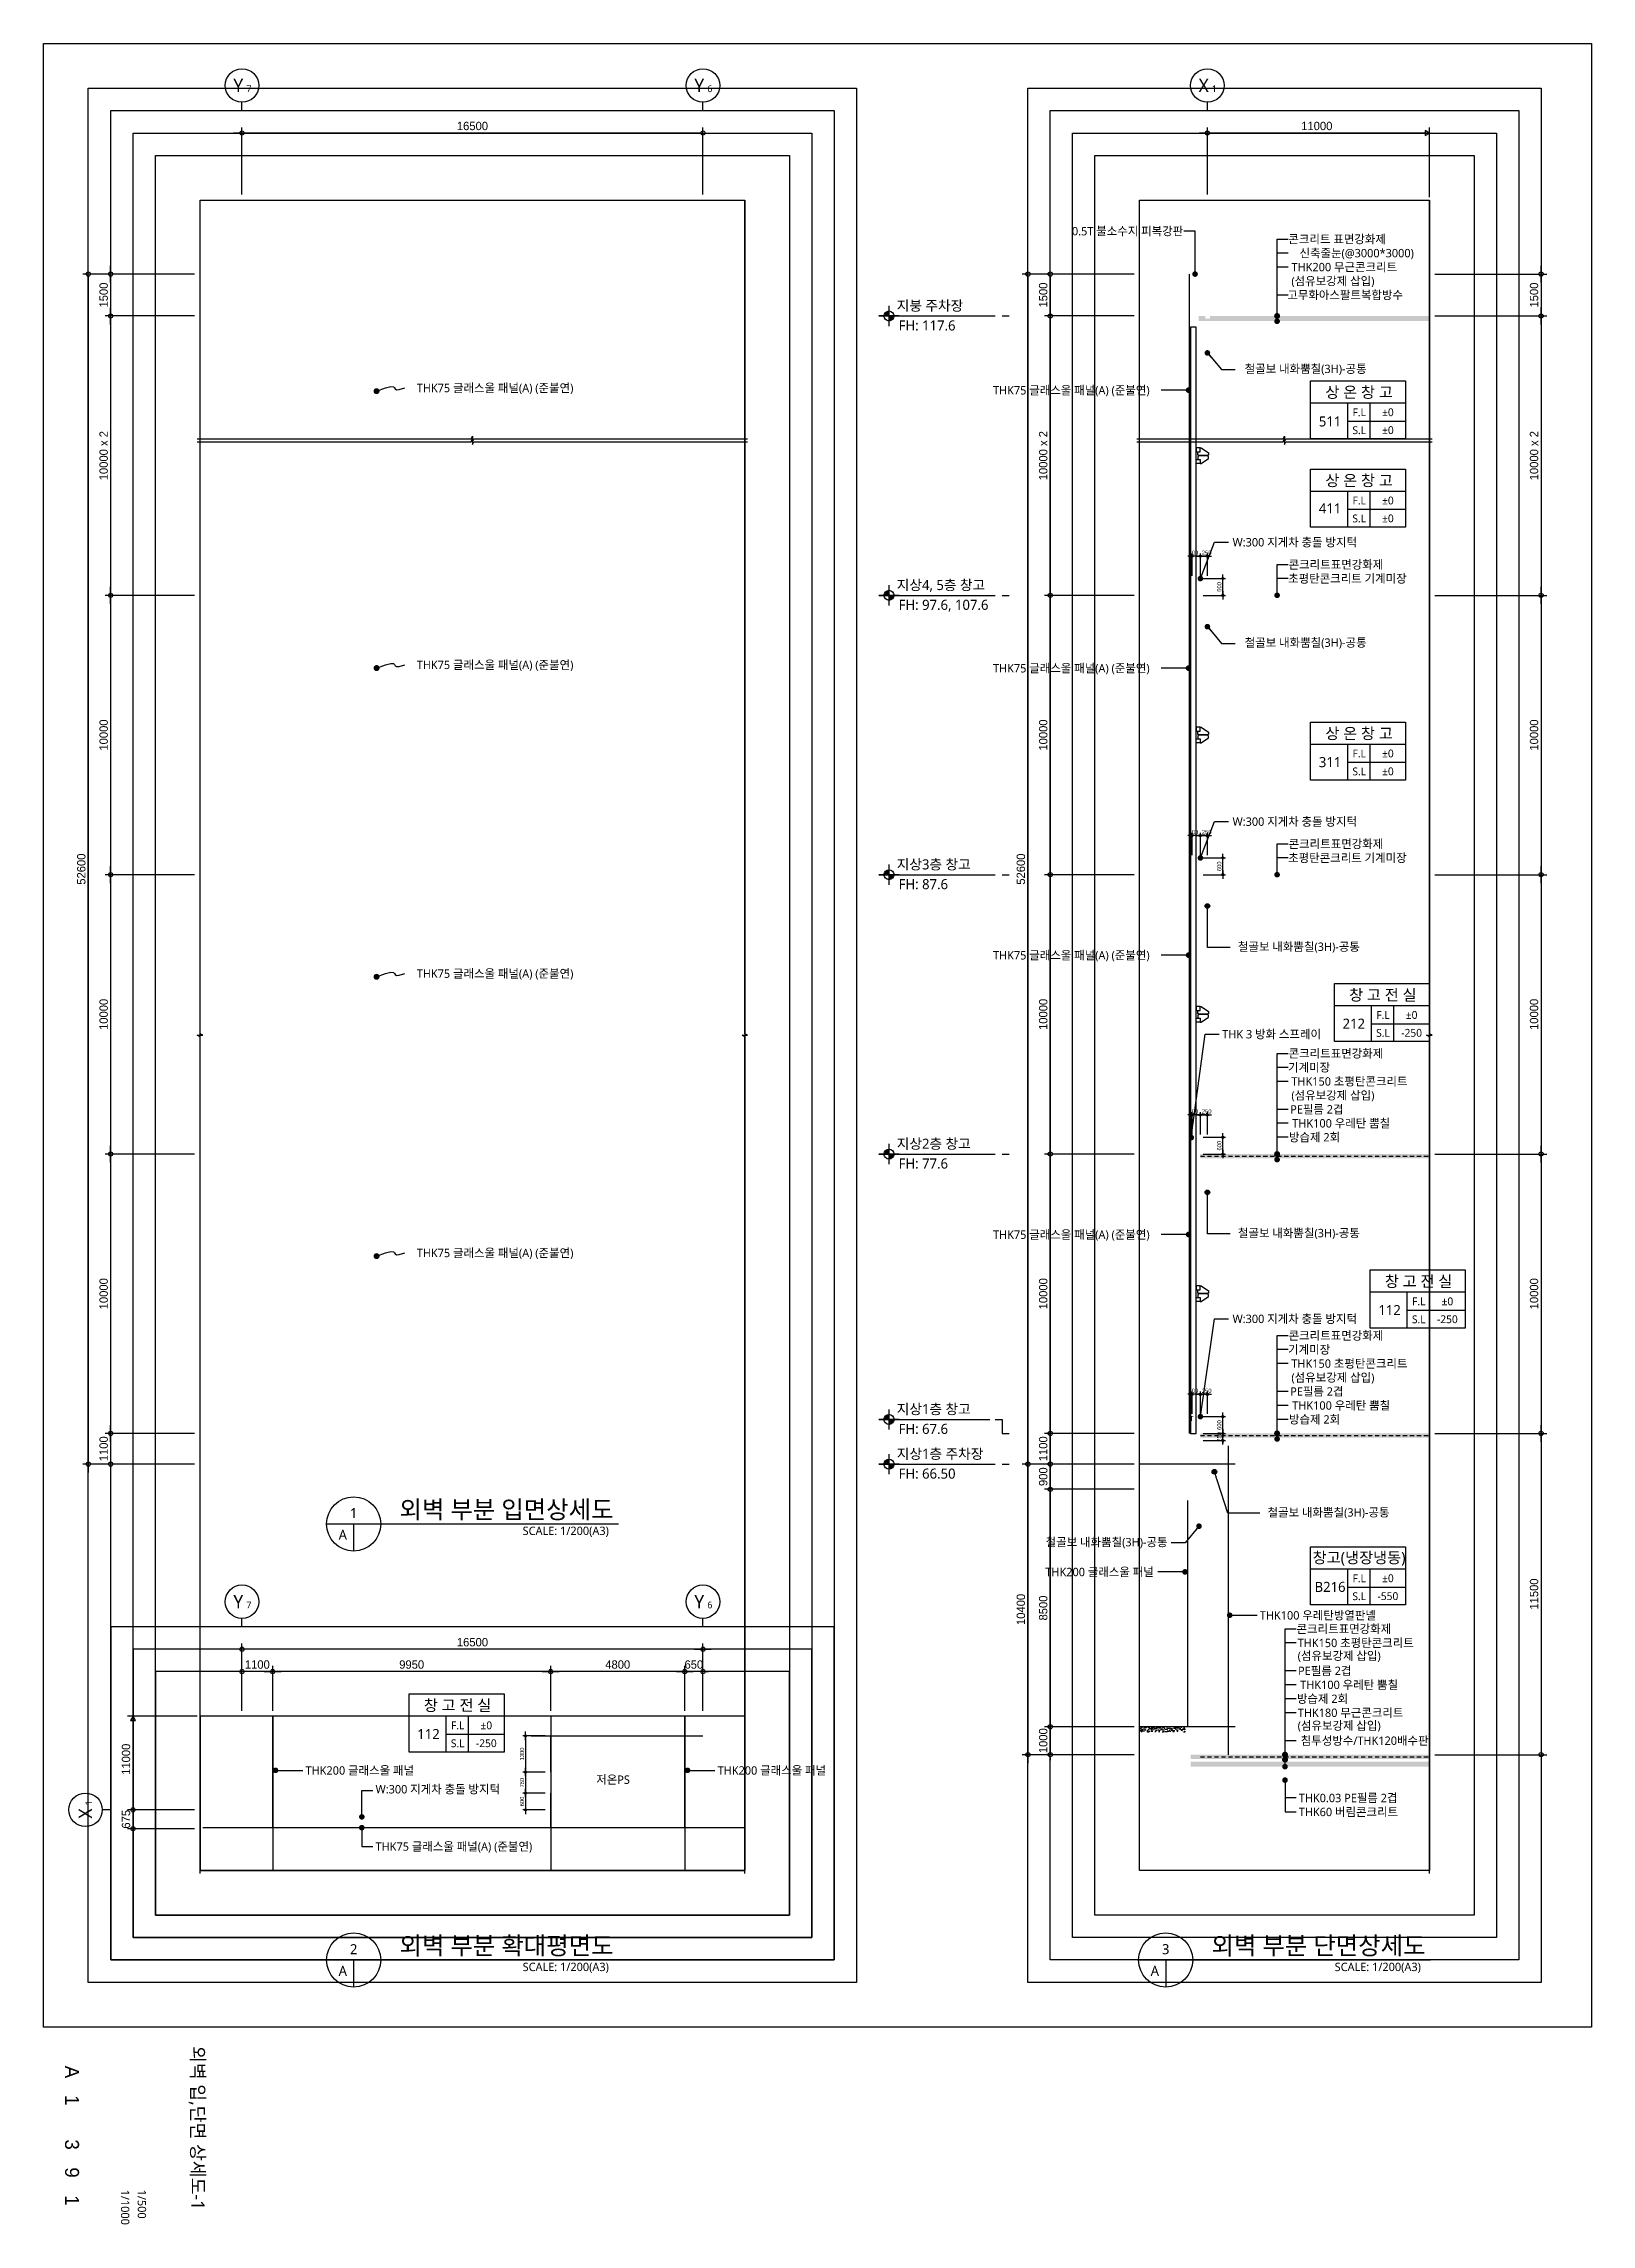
# Model space of a CAD drawing. Header units: millimetres. Extents: x 43197023 to 43466355, y 1341521 to 1420690.
# Drawn here: x 43197023 to 43252423, y 1342626 to 1420690 of the extents above; entities that cross this region are included whole.
import ezdxf
from ezdxf.enums import TextEntityAlignment as Align

# ---------------------------------------------------------------- set-up
doc = ezdxf.new("R2010")
doc.units = ezdxf.units.MM
doc.header["$LTSCALE"] = 1000
doc.header["$MEASUREMENT"] = 0
doc.header["$PDSIZE"] = -10
doc.linetypes.add('CEN', pattern=[62, 60, -1, 0, -1])
doc.linetypes.add('HID', pattern=[2.5, 1.5, -1])
doc.layers.get('0').update_dxf_attribs({"linetype": 'CONTINUOUS'})
doc.layers.get('Defpoints').update_dxf_attribs({"color": 171, "linetype": 'CONTINUOUS'})
for name, color, linetype in [('cen', 1, 'CONTINUOUS'), ('Center(AR)', 30, 'CEN'), ('ELE-8', 8, 'CONTINUOUS'), ('FIN', 9, 'CONTINUOUS'), ('HAT', 253, 'CONTINUOUS'), ('INS', 9, 'BATTING'), ('LED', 7, 'CONTINUOUS'), ('NDIM', 7, 'CONTINUOUS'), ('SYM', 7, 'CONTINUOUS'), ('SYM(AXIS)', 7, 'CONTINUOUS'), ('TEXT', 3, 'CONTINUOUS'), ('TEXT(AXIS)', 2, 'CONTINUOUS'), ('TEXT(MIN)', 7, 'CONTINUOUS'), ('TEXT(노트)', 7, 'CONTINUOUS'), ('TEXT(실명)', 3, 'CONTINUOUS'), ('TEXT-TITLE', 6, 'CONTINUOUS'), ('TEXT-기입', 6, 'CONTINUOUS'), ('TITLE', 7, 'CONTINUOUS'), ('wire-meshes', 1, 'CONTINUOUS'), ('스틸', 8, 'CONTINUOUS')]:
    doc.layers.add(name, color=color, linetype=linetype)
doc.styles.add('CGS', font='cgse', dxfattribs={"bigfont": 'cgs'})
doc.styles.add('나눔바른고딕', font='NanumBarunGothic.ttf')
doc.linetypes.add('BATTING', pattern='A,0.0001,-0.1,[134,ltypeshp.shx,S=0.1,R=0,X=-0.1,Y=0],-0.2,[134,ltypeshp.shx,S=0.1,R=180,X=0.1,Y=0],-0.1', length=0.4001)
doc.dimstyles.new('NDIM 1200', dxfattribs={"dimscale": 500, "dimtxt": 3, "dimasz": 1, "dimexe": 2, "dimexo": 2, "dimgap": 1, "dimtad": 1, "dimdec": 0, "dimdsep": 46, "dimtxsty": 'CGS', "dimblk": 'DOT0', "dimcen": 1, "dimdle": 8, "dimclrd": 2, "dimclre": 2, "dimclrt": 2, "dimadec": 0, "dimazin": 0, "dimtfac": 1, "dimtdec": 0, "dimtix": 1, "dimtmove": 2, "dimatfit": 3, "dimldrblk": 'DOT0', "dimfxl": 1, "dimtolj": 1, "dimtzin": 0, "dimlwd": -1, "dimlwe": -1, "dimarcsym": 0})

msp = doc.modelspace()

# ---------------------------------------------------------------- texts
at = {"layer": 'NDIM', "ltscale": 0.4, "insert": (43242595.9, 1417740.2), "char_height": 300, "attachment_point": 5, "style": 'CGS'}
msp.add_mtext('\\A1;11000', dxfattribs=at)
at = {"layer": 'NDIM', "ltscale": 0.4, "insert": (43199973.3, 1359275.3), "char_height": 300, "attachment_point": 5, "rotation": 90, "style": 'CGS'}
msp.add_mtext('\\A1;11000', dxfattribs=at)
at = {"layer": 'TEXT', "style": '나눔바른고딕'}
for s, p in [('외벽 부분 입면상세도', (43209760.7, 1367894.3)), ('외벽 부분 확대평면도', (43209760.7, 1352284.1)), ('외벽 부분 단면상세도', (43238825.9, 1352284.1))]:
    msp.add_text(s, height=640, dxfattribs=at).set_placement(p)
for s, p in [('1', (43208120.7, 1368088.2)), ('A', (43207732.8, 1367312.5)), ('2', (43208120.7, 1352478)), ('3', (43237185.9, 1352478)), ('A', (43207732.8, 1351702.3)), ('A', (43236798.1, 1351702.3))]:
    msp.add_text(s, height=360, dxfattribs=at).set_placement(p, align=Align.MIDDLE)
for p in [(43217256.5, 1367603.4), (43217256.5, 1351993.2), (43246321.8, 1351993.2)]:
    msp.add_text('SCALE: 1/200(A3)', height=300, dxfattribs=at).set_placement(p, align=Align.TOP_RIGHT)
at = {"layer": 'TEXT(AXIS)', "style": '나눔바른고딕'}
for s, height, p in [('Y', 480, (43203991.7, 1419194.1)), ('Y', 480, (43220491.7, 1419194.1)), ('X', 480, (43238547.3, 1419194.1)), ('7', 240, (43204371, 1419074.2)), ('6', 240, (43220871, 1419074.2)), ('1', 240, (43238926.5, 1419074.2)), ('Y', 480, (43203991.7, 1364919.1)), ('7', 240, (43204370.9, 1364799.2)), ('Y', 480, (43220491.7, 1364919.1)), ('6', 240, (43220870.9, 1364799.2))]:
    msp.add_text(s, height=height, dxfattribs=at).set_placement(p, align=Align.MIDDLE)
for s, p in [('지붕 주차장', (43227559.6, 1411129.1)), ('FH: 117.6', (43227628, 1410421.1)), ('지상4, 5층 창고', (43227559.6, 1401129.1)), ('FH: 97.6, 107.6', (43227628, 1400421.1)), ('지상3층 창고', (43227559.6, 1391129.1)), ('FH: 87.6', (43227628, 1390421.1)), ('지상2층 창고', (43227559.6, 1381129.1)), ('FH: 77.6', (43227628, 1380421.1)), ('지상1층 창고', (43227559.6, 1371629.1)), ('FH: 67.6', (43227628, 1370921.1)), ('지상1층 주차장', (43227559.6, 1370029.1)), ('FH: 66.50', (43227628, 1369321.1))]:
    msp.add_text(s, height=360, dxfattribs=at).set_placement(p)
for s, height, p in [('1', 240, (43198639.3, 1357712.7)), ('X', 480, (43198519.4, 1357333.5))]:
    msp.add_text(s, height=height, rotation=90, dxfattribs=at).set_placement(p, align=Align.MIDDLE)
at = {"layer": 'TEXT(MIN)', "style": '나눔바른고딕'}
for s, p in [('0.5T 불소수지 피복강판', (43237813.3, 1413976.5)), ('콘크리트 표면강화제', (43245067.6, 1413690.2)), ('신축줄눈(@3000*3000)', (43246069.5, 1413190.2)), ('THK200 무근콘크리트', (43245469.9, 1412690.2)), ('(섬유보강제 삽입)', (43244657.3, 1412190.2)), ('고무화아스팔트복합방수', (43245681.3, 1411690.2)), ('철골보 내화뿜칠(3H)-공통', (43244377.9, 1409048.3)), ('THK75 글래스울 패널(A) (준불연)', (43215985.8, 1408362.5)), ('W:300 지게차 충돌 방지턱', (43244034.2, 1402840.2)), ('콘크리트표면강화제', (43244974.4, 1402040.2)), ('초평탄콘크리트 기계미장', (43245812, 1401540.2)), ('철골보 내화뿜칠(3H)-공통', (43244377.9, 1399248.3)), ('THK75 글래스울 패널(A) (준불연)', (43215985.8, 1398451.2)), ('W:300 지게차 충돌 방지턱', (43244034.2, 1392840.2)), ('콘크리트표면강화제', (43244974.4, 1392040.2)), ('초평탄콘크리트 기계미장', (43245812, 1391540.2)), ('철골보 내화뿜칠(3H)-공통', (43244136.3, 1388361.9, 0)), ('THK75 글래스울 패널(A) (준불연)', (43215985.8, 1387399.3)), ('THK 3 방화 스프레이', (43242745, 1385230.2)), ('기계미장', (43243072, 1384040.2)), ('콘크리트표면강화제', (43244974.3, 1384540.2)), ('THK150 초평탄콘크리트', (43245841, 1383540.2)), ('PE필름 2겹', (43243550.9, 1382540.2)), ('(섬유보강제 삽입)', (43244657.3, 1383040.2)), ('THK100 우레탄 뿜칠', (43245221.1, 1382040.2)), ('THK100 우레탄 뿜칠', (43245221.1, 1382040.2)), ('방습제 2회', (43243431.1, 1381540.2)), ('철골보 내화뿜칠(3H)-공통', (43244136.3, 1378111.9, 0)), ('THK75 글래스울 패널(A) (준불연)', (43215985.8, 1377399.3)), ('W:300 지게차 충돌 방지턱', (43244034.2, 1375040.2)), ('기계미장', (43243072, 1373940.2)), ('콘크리트표면강화제', (43244974.3, 1374440.2)), ('THK150 초평탄콘크리트', (43245841, 1373440.2)), ('PE필름 2겹', (43243550.9, 1372440.2)), ('(섬유보강제 삽입)', (43244657.3, 1372940.2)), ('방습제 2회', (43243431.1, 1371440.2)), ('THK100 우레탄 뿜칠', (43245221.1, 1371940.2)), ('철골보 내화뿜칠(3H)-공통', (43245197.4, 1368111.9, 0)), ('철골보 내화뿜칠(3H)-공통', (43237253, 1367048.3)), ('콘크리트표면강화제', (43245257.8, 1363940.2)), ('THK150 초평탄콘크리트', (43246065.8, 1363440.2)), ('(섬유보강제 삽입)', (43244882.1, 1362978.1)), ('PE필름 2겹', (43243834.3, 1362440.2)), ('방습제 2회', (43243714.5, 1361440.2)), ('THK100 우레탄 뿜칠', (43245504.5, 1361940.2)), ('THK180 무근콘크리트', (43245694.7, 1360940.2)), ('(섬유보강제 삽입)', (43244882.1, 1360478.1)), ('침투성방수/THK120배수판', (43246596.4, 1359940.2))]:
    msp.add_text(s, height=300, dxfattribs=at).set_placement(p, align=Align.MIDDLE_RIGHT)
for s, p in [('THK75 글래스울 패널(A) (준불연)', (43231004.7, 1408280)), ('THK75 글래스울 패널(A) (준불연)', (43231004.7, 1398329.7)), ('THK75 글래스울 패널(A) (준불연)', (43231004.7, 1388055.1)), ('THK75 글래스울 패널(A) (준불연)', (43231004.7, 1378055.1)), ('THK200 글래스울 패널', (43232879, 1365979.5)), ('THK100 우레탄방열판넬', (43240555.1, 1364426.4)), ('THK200 글래스울 패널', (43206399.5, 1358874.9)), ('THK200 글래스울 패널', (43221149.5, 1358874.9))]:
    msp.add_text(s, height=300, dxfattribs=at).set_placement(p, align=Align.MIDDLE_LEFT)
at = {"layer": 'TEXT(노트)', "style": '나눔바른고딕'}
for s, p in [('W:300 지게차 충돌 방지턱', (43208905, 1358202.7)), ('THK0.03 PE필름 2겹', (43241949.3, 1357889.5)), ('THK60 버림콘크리트', (43241949.3, 1357389.5)), ('THK75 글래스울 패널(A) (준불연)', (43208905, 1356151.9))]:
    msp.add_text(s, height=300, dxfattribs=at).set_placement(p, align=Align.MIDDLE_LEFT)
msp.add_text('저온PS', height=300, dxfattribs=at).set_placement((43217406.8, 1358545.6), align=Align.MIDDLE_CENTER)
at = {"layer": 'TEXT(실명)', "style": '나눔바른고딕'}
for s, p in [('상 온 창 고', (43244108.9, 1408217.8)), ('상 온 창 고', (43244108.9, 1405058.1)), ('상 온 창 고', (43244108.9, 1396002.8)), ('창 고 전 실', (43244958.5, 1386642.8)), ('창 고 전 실', (43246238.5, 1376390.1)), ('창고(냉장냉동)', (43244108.9, 1366477.8)), ('창 고 전 실', (43211838.4, 1361212.8))]:
    msp.add_text(s, height=400, dxfattribs=at).set_placement(p, align=Align.MIDDLE)
at = {"layer": 'TEXT-TITLE', "style": '나눔바른고딕'}
msp.add_text('외벽 입,단면 상세도-1', height=480, rotation=270, dxfattribs=at).set_placement((43202306.5, 1346073.3), align=Align.CENTER)
at = {"layer": 'TEXT-기입', "style": '나눔바른고딕'}
for s, height, p in [('±0', 280, (43245140.3, 1407495.3)), ('511', 360, (43243070.3, 1407163.5)), ('±0', 280, (43245140.3, 1406855.3)), ('±0', 280, (43245140.3, 1404335.6)), ('411', 360, (43243070.3, 1404055.1)), ('±0', 280, (43245140.3, 1403695.6)), ('311', 360, (43243070.3, 1394970.5)), ('±0', 280, (43245140.3, 1395280.3)), ('±0', 280, (43245140.3, 1394640.3)), ('212', 360, (43243919.9, 1385610.5)), ('±0', 280, (43245989.8, 1385920.3)), ('-250', 280, (43245989.8, 1385280.3)), ('112', 360, (43245199.9, 1375357.8)), ('±0', 280, (43247269.9, 1375667.6)), ('-250', 280, (43247269.9, 1375027.6)), ('B216', 360, (43243070.3, 1365445.5)), ('±0', 280, (43245140.3, 1365755.3)), ('-550', 280, (43245140.3, 1365115.3)), ('112', 360, (43210799.9, 1360180.5)), ('-250', 280, (43212869.8, 1359850.3)), ('±0', 280, (43212869.8, 1360490.3))]:
    msp.add_text(s, height=height, dxfattribs=at).set_placement(p, align=Align.MIDDLE)
at = {"layer": 'TEXT-기입', "style": 'CGS'}
for s, p in [('A', (43198041.3, 1348082.4)), ('1', (43198041.3, 1347069.8)), ('3', (43198041.3, 1345482.4)), ('9', (43198041.3, 1344482.4)), ('1', (43198041.3, 1343482.4))]:
    msp.add_text(s, height=500, rotation=270, dxfattribs=at).set_placement(p, align=Align.MIDDLE_CENTER)
at = {"layer": 'TEXT-기입', "style": '나눔바른고딕'}
for s, p in [('1/1000', (43199701.3, 1343869.8)), ('1/500', (43200301.3, 1343869.8))]:
    msp.add_text(s, height=300, rotation=270, dxfattribs=at).set_placement(p, align=Align.BOTTOM_LEFT)

# ---------------------------------------------------------------- blocks, each defined once
blk = doc.blocks.new('DOT0')
blk.add_line((-3, 0), (3, 0))
at = {"color": 6}
blk.add_circle((0, 0), 0.75, dxfattribs=at)
blk = doc.blocks.new('*D9')
at = {"layer": 'Defpoints', "color": 0, "ltscale": 0.4, "transparency": 16777216}
for p in [(43202623, 1412440), (43198623, 1369840), (43202623, 1369840)]:
    blk.add_point(p, dxfattribs=at)
at = {"layer": 'NDIM', "ltscale": 0.4, "transparency": 16777216}
for p, q in [((43202423, 1412440), (43198423, 1412440)), ((43198623, 1412340), (43198623, 1369940)), ((43202423, 1369840), (43198423, 1369840))]:
    blk.add_line(p, q, dxfattribs=at)
at = {"layer": 'NDIM', "ltscale": 0.4, "transparency": 16777216, "xscale": 100, "yscale": 100, "zscale": 100}
for p, rotation in [((43198623, 1412440), 90), ((43198623, 1369840), 270)]:
    blk.add_blockref('DOT0', p, dxfattribs=dict(at, rotation=rotation))
at = {"layer": 'NDIM', "ltscale": 0.4, "transparency": 16777216, "insert": (43198373, 1391140), "char_height": 300, "attachment_point": 5, "rotation": 90, "style": 'CGS'}
blk.add_mtext('\\A1;52600', dxfattribs=at)
blk = doc.blocks.new('*D10')
at = {"layer": 'Defpoints', "color": 0, "ltscale": 0.4, "transparency": 16777216}
for p in [(43202623, 1380940), (43199423, 1370940), (43202623, 1370940)]:
    blk.add_point(p, dxfattribs=at)
at = {"layer": 'NDIM', "ltscale": 0.4, "transparency": 16777216}
for p, q in [((43202423, 1380940), (43199223, 1380940)), ((43199423, 1380840), (43199423, 1371040)), ((43202423, 1370940), (43199223, 1370940))]:
    blk.add_line(p, q, dxfattribs=at)
at = {"layer": 'NDIM', "ltscale": 0.4, "transparency": 16777216, "xscale": 100, "yscale": 100, "zscale": 100}
for p, rotation in [((43199423, 1380940), 90), ((43199423, 1370940), 270)]:
    blk.add_blockref('DOT0', p, dxfattribs=dict(at, rotation=rotation))
at = {"layer": 'NDIM', "ltscale": 0.4, "transparency": 16777216, "insert": (43199173, 1375940), "char_height": 300, "attachment_point": 5, "rotation": 90, "style": 'CGS'}
blk.add_mtext('\\A1;10000', dxfattribs=at)
blk = doc.blocks.new('*D11')
at = {"layer": 'Defpoints', "color": 0, "ltscale": 0.4, "transparency": 16777216}
for p in [(43202623, 1390940), (43199423, 1380940), (43202623, 1380940)]:
    blk.add_point(p, dxfattribs=at)
at = {"layer": 'NDIM', "ltscale": 0.4, "transparency": 16777216}
for p, q in [((43202423, 1390940), (43199223, 1390940)), ((43199423, 1390840), (43199423, 1381040)), ((43202423, 1380940), (43199223, 1380940))]:
    blk.add_line(p, q, dxfattribs=at)
at = {"layer": 'NDIM', "ltscale": 0.4, "transparency": 16777216, "xscale": 100, "yscale": 100, "zscale": 100}
for p, rotation in [((43199423, 1390940), 90), ((43199423, 1380940), 270)]:
    blk.add_blockref('DOT0', p, dxfattribs=dict(at, rotation=rotation))
at = {"layer": 'NDIM', "ltscale": 0.4, "transparency": 16777216, "insert": (43199173, 1385940), "char_height": 300, "attachment_point": 5, "rotation": 90, "style": 'CGS'}
blk.add_mtext('\\A1;10000', dxfattribs=at)
blk = doc.blocks.new('*D12')
at = {"layer": 'Defpoints', "color": 0, "ltscale": 0.4, "transparency": 16777216}
for p in [(43202623, 1400940), (43199423, 1390940), (43202623, 1390940)]:
    blk.add_point(p, dxfattribs=at)
at = {"layer": 'NDIM', "ltscale": 0.4, "transparency": 16777216}
for p, q in [((43202423, 1400940), (43199223, 1400940)), ((43199423, 1400840), (43199423, 1391040)), ((43202423, 1390940), (43199223, 1390940))]:
    blk.add_line(p, q, dxfattribs=at)
at = {"layer": 'NDIM', "ltscale": 0.4, "transparency": 16777216, "xscale": 100, "yscale": 100, "zscale": 100}
for p, rotation in [((43199423, 1400940), 90), ((43199423, 1390940), 270)]:
    blk.add_blockref('DOT0', p, dxfattribs=dict(at, rotation=rotation))
at = {"layer": 'NDIM', "ltscale": 0.4, "transparency": 16777216, "insert": (43199173, 1395940), "char_height": 300, "attachment_point": 5, "rotation": 90, "style": 'CGS'}
blk.add_mtext('\\A1;10000', dxfattribs=at)
blk = doc.blocks.new('*D13')
at = {"layer": 'Defpoints', "color": 0, "ltscale": 0.4, "transparency": 16777216}
for p in [(43202623, 1410940), (43199423, 1400940), (43202623, 1400940)]:
    blk.add_point(p, dxfattribs=at)
at = {"layer": 'NDIM', "ltscale": 0.4, "transparency": 16777216}
for p, q in [((43202423, 1410940), (43199223, 1410940)), ((43199423, 1410840), (43199423, 1401040)), ((43202423, 1400940), (43199223, 1400940))]:
    blk.add_line(p, q, dxfattribs=at)
at = {"layer": 'NDIM', "ltscale": 0.4, "transparency": 16777216, "xscale": 100, "yscale": 100, "zscale": 100}
for p, rotation in [((43199423, 1410940), 90), ((43199423, 1400940), 270)]:
    blk.add_blockref('DOT0', p, dxfattribs=dict(at, rotation=rotation))
at = {"layer": 'NDIM', "ltscale": 0.4, "transparency": 16777216, "insert": (43199173, 1405940), "char_height": 300, "attachment_point": 5, "rotation": 90, "style": 'CGS'}
blk.add_mtext('\\A1;10000 x 2', dxfattribs=at)
blk = doc.blocks.new('*D14')
at = {"layer": 'Defpoints', "color": 0, "ltscale": 0.4, "transparency": 16777216}
for p in [(43202623, 1370940), (43199423, 1369840), (43202623, 1369840)]:
    blk.add_point(p, dxfattribs=at)
at = {"layer": 'NDIM', "ltscale": 0.4, "transparency": 16777216}
for p, q in [((43202423, 1370940), (43199223, 1370940)), ((43199423, 1370840), (43199423, 1369940)), ((43202423, 1369840), (43199223, 1369840))]:
    blk.add_line(p, q, dxfattribs=at)
at = {"layer": 'NDIM', "ltscale": 0.4, "transparency": 16777216, "xscale": 100, "yscale": 100, "zscale": 100}
for p, rotation in [((43199423, 1370940), 90), ((43199423, 1369840), 270)]:
    blk.add_blockref('DOT0', p, dxfattribs=dict(at, rotation=rotation))
at = {"layer": 'NDIM', "ltscale": 0.4, "transparency": 16777216, "insert": (43199173, 1370390), "char_height": 300, "attachment_point": 5, "rotation": 90, "style": 'CGS'}
blk.add_mtext('\\A1;1100', dxfattribs=at)
blk = doc.blocks.new('A$C19853FC8')
at = {"layer": 'SYM'}
for p, q in [((3600, 1800), (0, 1800)), ((1800, 0), (1800, 3600))]:
    blk.add_line(p, q, dxfattribs=at)
blk.add_circle((1800, 1800), 900, dxfattribs=at)
for points in [[(900, 1800), (1800, 2700), (914, 1959), (1643, 2686)], [(914, 1959), (1643, 2686), (954, 2112), (1492, 2646)], [(954, 2112), (1492, 2646), (1025, 2260), (1346, 2576)], [(1025, 2260), (1346, 2576), (1109, 2378), (1222, 2491)], [(1800, 900), (2700, 1800), (1959, 914), (2686, 1643)], [(1959, 914), (2686, 1643), (2112, 954), (2646, 1492)], [(2112, 954), (2646, 1492), (2260, 1025), (2576, 1346)], [(2260, 1025), (2576, 1346), (2378, 1109), (2491, 1222)]]:
    blk.add_solid(points, dxfattribs=at)
at = {"layer": 'SYM', "linetype": 'Continuous'}
for points in [[(1800, 2700), (1800, 1800), (900, 1800)], [(2700, 1800), (1800, 900), (1800, 1800)]]:
    blk.add_solid(points, dxfattribs=at)
blk = doc.blocks.new('*D15')
at = {"layer": 'Defpoints', "color": 0, "ltscale": 0.4, "transparency": 16777216}
for p in [(43202623, 1412440), (43199423, 1410940), (43202623, 1410940)]:
    blk.add_point(p, dxfattribs=at)
at = {"layer": 'NDIM', "ltscale": 0.4, "transparency": 16777216}
for p, q in [((43202423, 1412440), (43199223, 1412440)), ((43199423, 1412340), (43199423, 1411040)), ((43202423, 1410940), (43199223, 1410940))]:
    blk.add_line(p, q, dxfattribs=at)
at = {"layer": 'NDIM', "ltscale": 0.4, "transparency": 16777216, "xscale": 100, "yscale": 100, "zscale": 100}
for p, rotation in [((43199423, 1412440), 90), ((43199423, 1410940), 270)]:
    blk.add_blockref('DOT0', p, dxfattribs=dict(at, rotation=rotation))
at = {"layer": 'NDIM', "ltscale": 0.4, "transparency": 16777216, "insert": (43199173, 1411690), "char_height": 300, "attachment_point": 5, "rotation": 90, "style": 'CGS'}
blk.add_mtext('\\A1;1500', dxfattribs=at)
blk = doc.blocks.new('*D16')
at = {"layer": 'Defpoints', "color": 0, "ltscale": 0.4, "transparency": 16777216}
for p in [(43236254, 1412440), (43232254, 1369840), (43236254, 1369840)]:
    blk.add_point(p, dxfattribs=at)
at = {"layer": 'NDIM', "ltscale": 0.4, "transparency": 16777216}
for p, q in [((43236054, 1412440), (43232054, 1412440)), ((43232254, 1412340), (43232254, 1369940)), ((43236054, 1369840), (43232054, 1369840))]:
    blk.add_line(p, q, dxfattribs=at)
at = {"layer": 'NDIM', "ltscale": 0.4, "transparency": 16777216, "xscale": 100, "yscale": 100, "zscale": 100}
for p, rotation in [((43232254, 1412440), 90), ((43232254, 1369840), 270)]:
    blk.add_blockref('DOT0', p, dxfattribs=dict(at, rotation=rotation))
at = {"layer": 'NDIM', "ltscale": 0.4, "transparency": 16777216, "insert": (43232004, 1391140), "char_height": 300, "attachment_point": 5, "rotation": 90, "style": 'CGS'}
blk.add_mtext('\\A1;52600', dxfattribs=at)
blk = doc.blocks.new('*D17')
at = {"layer": 'Defpoints', "color": 0, "ltscale": 0.4, "transparency": 16777216}
for p in [(43236254, 1380940), (43233054, 1370940), (43236254, 1370940)]:
    blk.add_point(p, dxfattribs=at)
at = {"layer": 'NDIM', "ltscale": 0.4, "transparency": 16777216}
for p, q in [((43236054, 1380940), (43232854, 1380940)), ((43233054, 1380840), (43233054, 1371040)), ((43236054, 1370940), (43232854, 1370940))]:
    blk.add_line(p, q, dxfattribs=at)
at = {"layer": 'NDIM', "ltscale": 0.4, "transparency": 16777216, "xscale": 100, "yscale": 100, "zscale": 100}
for p, rotation in [((43233054, 1380940), 90), ((43233054, 1370940), 270)]:
    blk.add_blockref('DOT0', p, dxfattribs=dict(at, rotation=rotation))
at = {"layer": 'NDIM', "ltscale": 0.4, "transparency": 16777216, "insert": (43232804, 1375940), "char_height": 300, "attachment_point": 5, "rotation": 90, "style": 'CGS'}
blk.add_mtext('\\A1;10000', dxfattribs=at)
blk = doc.blocks.new('*D18')
at = {"layer": 'Defpoints', "color": 0, "ltscale": 0.4, "transparency": 16777216}
for p in [(43236254, 1390940), (43233054, 1380940), (43236254, 1380940)]:
    blk.add_point(p, dxfattribs=at)
at = {"layer": 'NDIM', "ltscale": 0.4, "transparency": 16777216}
for p, q in [((43236054, 1390940), (43232854, 1390940)), ((43233054, 1390840), (43233054, 1381040)), ((43236054, 1380940), (43232854, 1380940))]:
    blk.add_line(p, q, dxfattribs=at)
at = {"layer": 'NDIM', "ltscale": 0.4, "transparency": 16777216, "xscale": 100, "yscale": 100, "zscale": 100}
for p, rotation in [((43233054, 1390940), 90), ((43233054, 1380940), 270)]:
    blk.add_blockref('DOT0', p, dxfattribs=dict(at, rotation=rotation))
at = {"layer": 'NDIM', "ltscale": 0.4, "transparency": 16777216, "insert": (43232804, 1385940), "char_height": 300, "attachment_point": 5, "rotation": 90, "style": 'CGS'}
blk.add_mtext('\\A1;10000', dxfattribs=at)
blk = doc.blocks.new('*D19')
at = {"layer": 'Defpoints', "color": 0, "ltscale": 0.4, "transparency": 16777216}
for p in [(43236254, 1400940), (43233054, 1390940), (43236254, 1390940)]:
    blk.add_point(p, dxfattribs=at)
at = {"layer": 'NDIM', "ltscale": 0.4, "transparency": 16777216}
for p, q in [((43236054, 1400940), (43232854, 1400940)), ((43233054, 1400840), (43233054, 1391040)), ((43236054, 1390940), (43232854, 1390940))]:
    blk.add_line(p, q, dxfattribs=at)
at = {"layer": 'NDIM', "ltscale": 0.4, "transparency": 16777216, "xscale": 100, "yscale": 100, "zscale": 100}
for p, rotation in [((43233054, 1400940), 90), ((43233054, 1390940), 270)]:
    blk.add_blockref('DOT0', p, dxfattribs=dict(at, rotation=rotation))
at = {"layer": 'NDIM', "ltscale": 0.4, "transparency": 16777216, "insert": (43232804, 1395940), "char_height": 300, "attachment_point": 5, "rotation": 90, "style": 'CGS'}
blk.add_mtext('\\A1;10000', dxfattribs=at)
blk = doc.blocks.new('*D20')
at = {"layer": 'Defpoints', "color": 0, "ltscale": 0.4, "transparency": 16777216}
for p in [(43236254, 1410940), (43233054, 1400940), (43236254, 1400940)]:
    blk.add_point(p, dxfattribs=at)
at = {"layer": 'NDIM', "ltscale": 0.4, "transparency": 16777216}
for p, q in [((43236054, 1410940), (43232854, 1410940)), ((43233054, 1410840), (43233054, 1401040)), ((43236054, 1400940), (43232854, 1400940))]:
    blk.add_line(p, q, dxfattribs=at)
at = {"layer": 'NDIM', "ltscale": 0.4, "transparency": 16777216, "xscale": 100, "yscale": 100, "zscale": 100}
for p, rotation in [((43233054, 1410940), 90), ((43233054, 1400940), 270)]:
    blk.add_blockref('DOT0', p, dxfattribs=dict(at, rotation=rotation))
at = {"layer": 'NDIM', "ltscale": 0.4, "transparency": 16777216, "insert": (43232804, 1405940), "char_height": 300, "attachment_point": 5, "rotation": 90, "style": 'CGS'}
blk.add_mtext('\\A1;10000 x 2', dxfattribs=at)
blk = doc.blocks.new('*D21')
at = {"layer": 'Defpoints', "color": 0, "ltscale": 0.4, "transparency": 16777216}
for p in [(43236254, 1370940), (43233054, 1369840), (43236254, 1369840)]:
    blk.add_point(p, dxfattribs=at)
at = {"layer": 'NDIM', "ltscale": 0.4, "transparency": 16777216}
for p, q in [((43236054, 1370940), (43232854, 1370940)), ((43233054, 1370840), (43233054, 1369940)), ((43236054, 1369840), (43232854, 1369840))]:
    blk.add_line(p, q, dxfattribs=at)
at = {"layer": 'NDIM', "ltscale": 0.4, "transparency": 16777216, "xscale": 100, "yscale": 100, "zscale": 100}
for p, rotation in [((43233054, 1370940), 90), ((43233054, 1369840), 270)]:
    blk.add_blockref('DOT0', p, dxfattribs=dict(at, rotation=rotation))
at = {"layer": 'NDIM', "ltscale": 0.4, "transparency": 16777216, "insert": (43232804, 1370390), "char_height": 300, "attachment_point": 5, "rotation": 90, "style": 'CGS'}
blk.add_mtext('\\A1;1100', dxfattribs=at)
blk = doc.blocks.new('*D22')
at = {"layer": 'Defpoints', "color": 0, "ltscale": 0.4, "transparency": 16777216}
for p in [(43236254, 1412440), (43233054, 1410940), (43236254, 1410940)]:
    blk.add_point(p, dxfattribs=at)
at = {"layer": 'NDIM', "ltscale": 0.4, "transparency": 16777216}
for p, q in [((43236054, 1412440), (43232854, 1412440)), ((43233054, 1412340), (43233054, 1411040)), ((43236054, 1410940), (43232854, 1410940))]:
    blk.add_line(p, q, dxfattribs=at)
at = {"layer": 'NDIM', "ltscale": 0.4, "transparency": 16777216, "xscale": 100, "yscale": 100, "zscale": 100}
for p, rotation in [((43233054, 1412440), 90), ((43233054, 1410940), 270)]:
    blk.add_blockref('DOT0', p, dxfattribs=dict(at, rotation=rotation))
at = {"layer": 'NDIM', "ltscale": 0.4, "transparency": 16777216, "insert": (43232804, 1411690), "char_height": 300, "attachment_point": 5, "rotation": 90, "style": 'CGS'}
blk.add_mtext('\\A1;1500', dxfattribs=at)
blk = doc.blocks.new('*D23')
at = {"layer": 'Defpoints', "color": 0, "ltscale": 0.4, "transparency": 16777216}
for p in [(43204123, 1417490), (43204123, 1415090), (43220623, 1415090)]:
    blk.add_point(p, dxfattribs=at)
at = {"layer": 'NDIM', "ltscale": 0.4, "transparency": 16777216}
for p, q in [((43204123, 1415290), (43204123, 1417690)), ((43220623, 1415290), (43220623, 1417690)), ((43220523, 1417490), (43204223, 1417490))]:
    blk.add_line(p, q, dxfattribs=at)
at = {"layer": 'NDIM', "ltscale": 0.4, "transparency": 16777216, "xscale": 100, "yscale": 100, "zscale": 100, "rotation": 180}
blk.add_blockref('DOT0', (43204123, 1417490), dxfattribs=at)
at = {"layer": 'NDIM', "ltscale": 0.4, "transparency": 16777216, "xscale": 100, "yscale": 100, "zscale": 100}
blk.add_blockref('DOT0', (43220623, 1417490), dxfattribs=at)
at = {"layer": 'NDIM', "ltscale": 0.4, "transparency": 16777216, "insert": (43212373, 1417740), "char_height": 300, "attachment_point": 5, "style": 'CGS'}
blk.add_mtext('\\A1;16500', dxfattribs=at)
blk = doc.blocks.new('A$C2F20087E')
at = {"layer": 'SYM(AXIS)'}
blk.add_line((600, 0), (600, 300), dxfattribs=at)
blk.add_circle((600, 900), 600, dxfattribs=at)
blk = doc.blocks.new('*D47')
at = {"layer": 'Defpoints', "color": 0, "ltscale": 0.4, "transparency": 16777216}
for p in [(43246623, 1370940), (43246623, 1359440), (43250623, 1359440)]:
    blk.add_point(p, dxfattribs=at)
at = {"layer": 'NDIM', "ltscale": 0.4, "transparency": 16777216}
for p, q in [((43246823, 1370940), (43250823, 1370940)), ((43250623, 1370840), (43250623, 1359540)), ((43246823, 1359440), (43250823, 1359440))]:
    blk.add_line(p, q, dxfattribs=at)
at = {"layer": 'NDIM', "ltscale": 0.4, "transparency": 16777216, "xscale": 100, "yscale": 100, "zscale": 100}
for p, rotation in [((43250623, 1370940), 90), ((43250623, 1359440), 270)]:
    blk.add_blockref('DOT0', p, dxfattribs=dict(at, rotation=rotation))
at = {"layer": 'NDIM', "ltscale": 0.4, "transparency": 16777216, "insert": (43250373, 1365190), "char_height": 300, "attachment_point": 5, "rotation": 90, "style": 'CGS'}
blk.add_mtext('\\A1;11500', dxfattribs=at)
blk = doc.blocks.new('*D48')
at = {"layer": 'Defpoints', "color": 0, "ltscale": 0.4, "transparency": 16777216}
for p in [(43246623, 1380940), (43246623, 1370940), (43250623, 1370940)]:
    blk.add_point(p, dxfattribs=at)
at = {"layer": 'NDIM', "ltscale": 0.4, "transparency": 16777216}
for p, q in [((43246823, 1380940), (43250823, 1380940)), ((43250623, 1380840), (43250623, 1371040)), ((43246823, 1370940), (43250823, 1370940))]:
    blk.add_line(p, q, dxfattribs=at)
at = {"layer": 'NDIM', "ltscale": 0.4, "transparency": 16777216, "xscale": 100, "yscale": 100, "zscale": 100}
for p, rotation in [((43250623, 1380940), 90), ((43250623, 1370940), 270)]:
    blk.add_blockref('DOT0', p, dxfattribs=dict(at, rotation=rotation))
at = {"layer": 'NDIM', "ltscale": 0.4, "transparency": 16777216, "insert": (43250373, 1375940), "char_height": 300, "attachment_point": 5, "rotation": 90, "style": 'CGS'}
blk.add_mtext('\\A1;10000', dxfattribs=at)
blk = doc.blocks.new('*D49')
at = {"layer": 'Defpoints', "color": 0, "ltscale": 0.4, "transparency": 16777216}
for p in [(43246623, 1390940), (43246623, 1380940), (43250623, 1380940)]:
    blk.add_point(p, dxfattribs=at)
at = {"layer": 'NDIM', "ltscale": 0.4, "transparency": 16777216}
for p, q in [((43246823, 1390940), (43250823, 1390940)), ((43250623, 1390840), (43250623, 1381040)), ((43246823, 1380940), (43250823, 1380940))]:
    blk.add_line(p, q, dxfattribs=at)
at = {"layer": 'NDIM', "ltscale": 0.4, "transparency": 16777216, "xscale": 100, "yscale": 100, "zscale": 100}
for p, rotation in [((43250623, 1390940), 90), ((43250623, 1380940), 270)]:
    blk.add_blockref('DOT0', p, dxfattribs=dict(at, rotation=rotation))
at = {"layer": 'NDIM', "ltscale": 0.4, "transparency": 16777216, "insert": (43250373, 1385940), "char_height": 300, "attachment_point": 5, "rotation": 90, "style": 'CGS'}
blk.add_mtext('\\A1;10000', dxfattribs=at)
blk = doc.blocks.new('*D50')
at = {"layer": 'Defpoints', "color": 0, "ltscale": 0.4, "transparency": 16777216}
for p in [(43246623, 1400940), (43246623, 1390940), (43250623, 1390940)]:
    blk.add_point(p, dxfattribs=at)
at = {"layer": 'NDIM', "ltscale": 0.4, "transparency": 16777216}
for p, q in [((43246823, 1400940), (43250823, 1400940)), ((43250623, 1400840), (43250623, 1391040)), ((43246823, 1390940), (43250823, 1390940))]:
    blk.add_line(p, q, dxfattribs=at)
at = {"layer": 'NDIM', "ltscale": 0.4, "transparency": 16777216, "xscale": 100, "yscale": 100, "zscale": 100}
for p, rotation in [((43250623, 1400940), 90), ((43250623, 1390940), 270)]:
    blk.add_blockref('DOT0', p, dxfattribs=dict(at, rotation=rotation))
at = {"layer": 'NDIM', "ltscale": 0.4, "transparency": 16777216, "insert": (43250373, 1395940), "char_height": 300, "attachment_point": 5, "rotation": 90, "style": 'CGS'}
blk.add_mtext('\\A1;10000', dxfattribs=at)
blk = doc.blocks.new('*D51')
at = {"layer": 'Defpoints', "color": 0, "ltscale": 0.4, "transparency": 16777216}
for p in [(43246623, 1410940), (43246623, 1400940), (43250623, 1400940)]:
    blk.add_point(p, dxfattribs=at)
at = {"layer": 'NDIM', "ltscale": 0.4, "transparency": 16777216}
for p, q in [((43246823, 1410940), (43250823, 1410940)), ((43250623, 1410840), (43250623, 1401040)), ((43246823, 1400940), (43250823, 1400940))]:
    blk.add_line(p, q, dxfattribs=at)
at = {"layer": 'NDIM', "ltscale": 0.4, "transparency": 16777216, "xscale": 100, "yscale": 100, "zscale": 100}
for p, rotation in [((43250623, 1410940), 90), ((43250623, 1400940), 270)]:
    blk.add_blockref('DOT0', p, dxfattribs=dict(at, rotation=rotation))
at = {"layer": 'NDIM', "ltscale": 0.4, "transparency": 16777216, "insert": (43250373, 1405940), "char_height": 300, "attachment_point": 5, "rotation": 90, "style": 'CGS'}
blk.add_mtext('\\A1;10000 x 2', dxfattribs=at)
blk = doc.blocks.new('*D52')
at = {"layer": 'Defpoints', "color": 0, "ltscale": 0.4, "transparency": 16777216}
for p in [(43246623, 1412440), (43246623, 1410940), (43250623, 1410940)]:
    blk.add_point(p, dxfattribs=at)
at = {"layer": 'NDIM', "ltscale": 0.4, "transparency": 16777216}
for p, q in [((43246823, 1412440), (43250823, 1412440)), ((43250623, 1412340), (43250623, 1411040)), ((43246823, 1410940), (43250823, 1410940))]:
    blk.add_line(p, q, dxfattribs=at)
at = {"layer": 'NDIM', "ltscale": 0.4, "transparency": 16777216, "xscale": 100, "yscale": 100, "zscale": 100}
for p, rotation in [((43250623, 1412440), 90), ((43250623, 1410940), 270)]:
    blk.add_blockref('DOT0', p, dxfattribs=dict(at, rotation=rotation))
at = {"layer": 'NDIM', "ltscale": 0.4, "transparency": 16777216, "insert": (43250373, 1411690), "char_height": 300, "attachment_point": 5, "rotation": 90, "style": 'CGS'}
blk.add_mtext('\\A1;1500', dxfattribs=at)
blk = doc.blocks.new('A$C51E23882')
at = {"layer": 'TITLE'}
blk.add_lwpolyline([(8500, 0), (0, 0), (0, 5200), (8500, 5200)], close=True, dxfattribs=at)
for points in [[(8500, 3200), (0, 3200)], [(3300, 3200), (3300, 0)], [(5300, 3200), (5300, 0)], [(3300, 1600), (8500, 1600)]]:
    blk.add_lwpolyline(points, dxfattribs=at)
at = {"layer": 'TITLE', "style": '나눔바른고딕'}
for s, p in [('F.L', (4352, 2378)), ('S.L', (4352, 778))]:
    blk.add_text(s, height=700, dxfattribs=at).set_placement(p, align=Align.MIDDLE)
blk = doc.blocks.new('*D263')
at = {"layer": 'Defpoints', "color": 0, "ltscale": 0.4, "transparency": 16777216}
for p in [(43236254, 1369840), (43232254, 1359440), (43236254, 1359440)]:
    blk.add_point(p, dxfattribs=at)
at = {"layer": 'NDIM', "ltscale": 0.4, "transparency": 16777216}
for p, q in [((43236054, 1369840), (43232054, 1369840)), ((43232254, 1369740), (43232254, 1359540)), ((43236054, 1359440), (43232054, 1359440))]:
    blk.add_line(p, q, dxfattribs=at)
at = {"layer": 'NDIM', "ltscale": 0.4, "transparency": 16777216, "xscale": 100, "yscale": 100, "zscale": 100}
for p, rotation in [((43232254, 1369840), 90), ((43232254, 1359440), 270)]:
    blk.add_blockref('DOT0', p, dxfattribs=dict(at, rotation=rotation))
at = {"layer": 'NDIM', "ltscale": 0.4, "transparency": 16777216, "insert": (43232004, 1364640), "char_height": 300, "attachment_point": 5, "rotation": 90, "style": 'CGS'}
blk.add_mtext('\\A1;10400', dxfattribs=at)
blk = doc.blocks.new('*D264')
at = {"layer": 'Defpoints', "color": 0, "ltscale": 0.4, "transparency": 16777216}
for p in [(43236254, 1368940), (43233054, 1360440), (43236254, 1360440)]:
    blk.add_point(p, dxfattribs=at)
at = {"layer": 'NDIM', "ltscale": 0.4, "transparency": 16777216}
for p, q in [((43236054, 1368940), (43232854, 1368940)), ((43233054, 1368840), (43233054, 1360540)), ((43236054, 1360440), (43232854, 1360440))]:
    blk.add_line(p, q, dxfattribs=at)
at = {"layer": 'NDIM', "ltscale": 0.4, "transparency": 16777216, "xscale": 100, "yscale": 100, "zscale": 100}
for p, rotation in [((43233054, 1368940), 90), ((43233054, 1360440), 270)]:
    blk.add_blockref('DOT0', p, dxfattribs=dict(at, rotation=rotation))
at = {"layer": 'NDIM', "ltscale": 0.4, "transparency": 16777216, "insert": (43232804, 1364690), "char_height": 300, "attachment_point": 5, "rotation": 90, "style": 'CGS'}
blk.add_mtext('\\A1;8500', dxfattribs=at)
blk = doc.blocks.new('*D265')
at = {"layer": 'Defpoints', "color": 0, "ltscale": 0.4, "transparency": 16777216}
for p in [(43236254, 1360440), (43233054, 1359440), (43236254, 1359440)]:
    blk.add_point(p, dxfattribs=at)
at = {"layer": 'NDIM', "ltscale": 0.4, "transparency": 16777216}
for p, q in [((43236054, 1360440), (43232854, 1360440)), ((43233054, 1360540), (43233054, 1360640)), ((43233054, 1360440), (43233054, 1359440)), ((43236054, 1359440), (43232854, 1359440)), ((43233054, 1359340), (43233054, 1359240))]:
    blk.add_line(p, q, dxfattribs=at)
at = {"layer": 'NDIM', "ltscale": 0.4, "transparency": 16777216, "xscale": 100, "yscale": 100, "zscale": 100}
for p, rotation in [((43233054, 1360440), 270), ((43233054, 1359440), 90)]:
    blk.add_blockref('DOT0', p, dxfattribs=dict(at, rotation=rotation))
at = {"layer": 'NDIM', "ltscale": 0.4, "transparency": 16777216, "insert": (43232804, 1359940), "char_height": 300, "attachment_point": 5, "rotation": 90, "style": 'CGS'}
blk.add_mtext('\\A1;1000', dxfattribs=at)
blk = doc.blocks.new('*D266')
at = {"layer": 'Defpoints', "color": 0, "ltscale": 0.4, "transparency": 16777216}
for p in [(43236254, 1369840), (43233054, 1368940), (43236254, 1368940)]:
    blk.add_point(p, dxfattribs=at)
at = {"layer": 'NDIM', "ltscale": 0.4, "transparency": 16777216}
for p, q in [((43236054, 1369840), (43232854, 1369840)), ((43233054, 1369740), (43233054, 1369040)), ((43236054, 1368940), (43232854, 1368940))]:
    blk.add_line(p, q, dxfattribs=at)
at = {"layer": 'NDIM', "ltscale": 0.4, "transparency": 16777216, "xscale": 100, "yscale": 100, "zscale": 100}
for p, rotation in [((43233054, 1369840), 90), ((43233054, 1368940), 270)]:
    blk.add_blockref('DOT0', p, dxfattribs=dict(at, rotation=rotation))
at = {"layer": 'NDIM', "ltscale": 0.4, "transparency": 16777216, "insert": (43232804, 1369390), "char_height": 300, "attachment_point": 5, "rotation": 90, "style": 'CGS'}
blk.add_mtext('\\A1;900', dxfattribs=at)
blk = doc.blocks.new('*D290')
at = {"layer": 'Defpoints', "color": 0, "ltscale": 0.4, "transparency": 16777216}
for p in [(43219973, 1362415), (43219973, 1360815), (43220623, 1360815)]:
    blk.add_point(p, dxfattribs=at)
at = {"layer": 'NDIM', "ltscale": 0.4, "transparency": 16777216}
for p, q in [((43219873, 1362415), (43219773, 1362415)), ((43219973, 1361015), (43219973, 1362615)), ((43220623, 1362415), (43219973, 1362415)), ((43220623, 1361015), (43220623, 1362615)), ((43220723, 1362415), (43220823, 1362415))]:
    blk.add_line(p, q, dxfattribs=at)
at = {"layer": 'NDIM', "ltscale": 0.4, "transparency": 16777216, "xscale": 100, "yscale": 100, "zscale": 100}
blk.add_blockref('DOT0', (43219973, 1362415), dxfattribs=at)
at = {"layer": 'NDIM', "ltscale": 0.4, "transparency": 16777216, "xscale": 100, "yscale": 100, "zscale": 100, "rotation": 180}
blk.add_blockref('DOT0', (43220623, 1362415), dxfattribs=at)
at = {"layer": 'NDIM', "ltscale": 0.4, "transparency": 16777216, "insert": (43220298, 1362665), "char_height": 300, "attachment_point": 5, "style": 'CGS'}
blk.add_mtext('\\A1;650', dxfattribs=at)
blk = doc.blocks.new('*D291')
at = {"layer": 'Defpoints', "color": 0, "ltscale": 0.4, "transparency": 16777216}
for p in [(43200223, 1356790), (43202623, 1357465), (43202623, 1356790)]:
    blk.add_point(p, dxfattribs=at)
at = {"layer": 'NDIM', "ltscale": 0.4, "transparency": 16777216}
for p, q in [((43200223, 1357565), (43200223, 1357665)), ((43202423, 1357465), (43200023, 1357465)), ((43202423, 1356790), (43200023, 1356790)), ((43200223, 1357465), (43200223, 1356790)), ((43200223, 1356690), (43200223, 1356590))]:
    blk.add_line(p, q, dxfattribs=at)
at = {"layer": 'NDIM', "ltscale": 0.4, "transparency": 16777216, "xscale": 100, "yscale": 100, "zscale": 100}
for p, rotation in [((43200223, 1357465), 270), ((43200223, 1356790), 90)]:
    blk.add_blockref('DOT0', p, dxfattribs=dict(at, rotation=rotation))
at = {"layer": 'NDIM', "ltscale": 0.4, "transparency": 16777216, "insert": (43199973, 1357128), "char_height": 300, "attachment_point": 5, "rotation": 90, "style": 'CGS'}
blk.add_mtext('\\A1;675', dxfattribs=at)
blk = doc.blocks.new('*D292')
at = {"layer": 'Defpoints', "color": 0, "ltscale": 0.4, "transparency": 16777216}
for p in [(43204123, 1363215), (43204123, 1360815), (43220623, 1360815)]:
    blk.add_point(p, dxfattribs=at)
at = {"layer": 'NDIM', "ltscale": 0.4, "transparency": 16777216}
for p, q in [((43204123, 1361015), (43204123, 1363415)), ((43220523, 1363215), (43204223, 1363215)), ((43220623, 1361015), (43220623, 1363415))]:
    blk.add_line(p, q, dxfattribs=at)
at = {"layer": 'NDIM', "ltscale": 0.4, "transparency": 16777216, "xscale": 100, "yscale": 100, "zscale": 100, "rotation": 180}
blk.add_blockref('DOT0', (43204123, 1363215), dxfattribs=at)
at = {"layer": 'NDIM', "ltscale": 0.4, "transparency": 16777216, "xscale": 100, "yscale": 100, "zscale": 100}
blk.add_blockref('DOT0', (43220623, 1363215), dxfattribs=at)
at = {"layer": 'NDIM', "ltscale": 0.4, "transparency": 16777216, "insert": (43212373, 1363465), "char_height": 300, "attachment_point": 5, "style": 'CGS'}
blk.add_mtext('\\A1;16500', dxfattribs=at)
blk = doc.blocks.new('*D293')
at = {"layer": 'Defpoints', "color": 0, "ltscale": 0.4, "transparency": 16777216}
for p in [(43215173, 1362415), (43215173, 1360815), (43219973, 1360815)]:
    blk.add_point(p, dxfattribs=at)
at = {"layer": 'NDIM', "ltscale": 0.4, "transparency": 16777216}
for p, q in [((43215173, 1361015), (43215173, 1362615)), ((43219873, 1362415), (43215273, 1362415)), ((43219973, 1361015), (43219973, 1362615))]:
    blk.add_line(p, q, dxfattribs=at)
at = {"layer": 'NDIM', "ltscale": 0.4, "transparency": 16777216, "xscale": 100, "yscale": 100, "zscale": 100, "rotation": 180}
blk.add_blockref('DOT0', (43215173, 1362415), dxfattribs=at)
at = {"layer": 'NDIM', "ltscale": 0.4, "transparency": 16777216, "xscale": 100, "yscale": 100, "zscale": 100}
blk.add_blockref('DOT0', (43219973, 1362415), dxfattribs=at)
at = {"layer": 'NDIM', "ltscale": 0.4, "transparency": 16777216, "insert": (43217573, 1362665), "char_height": 300, "attachment_point": 5, "style": 'CGS'}
blk.add_mtext('\\A1;4800', dxfattribs=at)
blk = doc.blocks.new('*D294')
at = {"layer": 'Defpoints', "color": 0, "ltscale": 0.4, "transparency": 16777216}
for p in [(43205223, 1362415), (43205223, 1360815), (43215173, 1360815)]:
    blk.add_point(p, dxfattribs=at)
at = {"layer": 'NDIM', "ltscale": 0.4, "transparency": 16777216}
for p, q in [((43205223, 1361015), (43205223, 1362615)), ((43215073, 1362415), (43205323, 1362415)), ((43215173, 1361015), (43215173, 1362615))]:
    blk.add_line(p, q, dxfattribs=at)
at = {"layer": 'NDIM', "ltscale": 0.4, "transparency": 16777216, "xscale": 100, "yscale": 100, "zscale": 100, "rotation": 180}
blk.add_blockref('DOT0', (43205223, 1362415), dxfattribs=at)
at = {"layer": 'NDIM', "ltscale": 0.4, "transparency": 16777216, "xscale": 100, "yscale": 100, "zscale": 100}
blk.add_blockref('DOT0', (43215173, 1362415), dxfattribs=at)
at = {"layer": 'NDIM', "ltscale": 0.4, "transparency": 16777216, "insert": (43210198, 1362665), "char_height": 300, "attachment_point": 5, "style": 'CGS'}
blk.add_mtext('\\A1;9950', dxfattribs=at)
blk = doc.blocks.new('*D295')
at = {"layer": 'Defpoints', "color": 0, "ltscale": 0.4, "transparency": 16777216}
for p in [(43204123, 1362415), (43204123, 1360815), (43205223, 1360815)]:
    blk.add_point(p, dxfattribs=at)
at = {"layer": 'NDIM', "ltscale": 0.4, "transparency": 16777216}
for p, q in [((43204123, 1361015), (43204123, 1362615)), ((43205123, 1362415), (43204223, 1362415)), ((43205223, 1361015), (43205223, 1362615))]:
    blk.add_line(p, q, dxfattribs=at)
at = {"layer": 'NDIM', "ltscale": 0.4, "transparency": 16777216, "xscale": 100, "yscale": 100, "zscale": 100, "rotation": 180}
blk.add_blockref('DOT0', (43204123, 1362415), dxfattribs=at)
at = {"layer": 'NDIM', "ltscale": 0.4, "transparency": 16777216, "xscale": 100, "yscale": 100, "zscale": 100}
blk.add_blockref('DOT0', (43205223, 1362415), dxfattribs=at)
at = {"layer": 'NDIM', "ltscale": 0.4, "transparency": 16777216, "insert": (43204673, 1362665), "char_height": 300, "attachment_point": 5, "style": 'CGS'}
blk.add_mtext('\\A1;1100', dxfattribs=at)
blk = doc.blocks.new('*D296')
at = {"layer": 'Defpoints', "color": 0, "ltscale": 0.4, "transparency": 16777216}
for p in [(43215073, 1358065), (43214273, 1357465), (43215073, 1357465)]:
    blk.add_point(p, dxfattribs=at)
at = {"layer": 'NDIM', "ltscale": 0.4, "transparency": 16777216}
for p, q in [((43214973, 1358065), (43214173, 1358065)), ((43214273, 1358015), (43214273, 1357515)), ((43214973, 1357465), (43214173, 1357465))]:
    blk.add_line(p, q, dxfattribs=at)
at = {"layer": 'NDIM', "ltscale": 0.4, "transparency": 16777216, "xscale": 50, "yscale": 50, "zscale": 50}
for p, rotation in [((43214273, 1358065), 90), ((43214273, 1357465), 270)]:
    blk.add_blockref('DOT0', p, dxfattribs=dict(at, rotation=rotation))
at = {"layer": 'NDIM', "ltscale": 0.4, "transparency": 16777216, "insert": (43214148, 1357765), "char_height": 150, "attachment_point": 5, "rotation": 90, "style": 'CGS'}
blk.add_mtext('\\A1;600', dxfattribs=at)
blk = doc.blocks.new('*D297')
at = {"layer": 'Defpoints', "color": 0, "ltscale": 0.4, "transparency": 16777216}
for p in [(43215073, 1358815), (43214273, 1358065), (43215073, 1358065)]:
    blk.add_point(p, dxfattribs=at)
at = {"layer": 'NDIM', "ltscale": 0.4, "transparency": 16777216}
for p, q in [((43214973, 1358815), (43214173, 1358815)), ((43214273, 1358765), (43214273, 1358115)), ((43214973, 1358065), (43214173, 1358065))]:
    blk.add_line(p, q, dxfattribs=at)
at = {"layer": 'NDIM', "ltscale": 0.4, "transparency": 16777216, "xscale": 50, "yscale": 50, "zscale": 50}
for p, rotation in [((43214273, 1358815), 90), ((43214273, 1358065), 270)]:
    blk.add_blockref('DOT0', p, dxfattribs=dict(at, rotation=rotation))
at = {"layer": 'NDIM', "ltscale": 0.4, "transparency": 16777216, "insert": (43214148, 1358440), "char_height": 150, "attachment_point": 5, "rotation": 90, "style": 'CGS'}
blk.add_mtext('\\A1;750', dxfattribs=at)
blk = doc.blocks.new('*D298')
at = {"layer": 'Defpoints', "color": 0, "ltscale": 0.4, "transparency": 16777216}
for p in [(43215073, 1360115), (43214273, 1358815), (43215073, 1358815)]:
    blk.add_point(p, dxfattribs=at)
at = {"layer": 'NDIM', "ltscale": 0.4, "transparency": 16777216}
for p, q in [((43214973, 1360115), (43214173, 1360115)), ((43214273, 1360065), (43214273, 1358865)), ((43214973, 1358815), (43214173, 1358815))]:
    blk.add_line(p, q, dxfattribs=at)
at = {"layer": 'NDIM', "ltscale": 0.4, "transparency": 16777216, "xscale": 50, "yscale": 50, "zscale": 50}
for p, rotation in [((43214273, 1360115), 90), ((43214273, 1358815), 270)]:
    blk.add_blockref('DOT0', p, dxfattribs=dict(at, rotation=rotation))
at = {"layer": 'NDIM', "ltscale": 0.4, "transparency": 16777216, "insert": (43214148, 1359465), "char_height": 150, "attachment_point": 5, "rotation": 90, "style": 'CGS'}
blk.add_mtext('\\A1;1300', dxfattribs=at)
blk = doc.blocks.new('*D299')
at = {"layer": 'Defpoints', "color": 0, "ltscale": 0.4, "transparency": 16777216}
for p in [(43238129, 1372340), (43238129, 1371540), (43238429, 1371540)]:
    blk.add_point(p, dxfattribs=at)
at = {"layer": 'NDIM', "ltscale": 0.4, "transparency": 16777216}
for p, q in [((43238129, 1371640), (43238129, 1372440)), ((43238429, 1371640), (43238429, 1372440)), ((43238379, 1372340), (43238179, 1372340))]:
    blk.add_line(p, q, dxfattribs=at)
at = {"layer": 'NDIM', "ltscale": 0.4, "transparency": 16777216, "xscale": 50, "yscale": 50, "zscale": 50, "rotation": 180}
blk.add_blockref('DOT0', (43238129, 1372340), dxfattribs=at)
at = {"layer": 'NDIM', "ltscale": 0.4, "transparency": 16777216, "xscale": 50, "yscale": 50, "zscale": 50}
blk.add_blockref('DOT0', (43238429, 1372340), dxfattribs=at)
at = {"layer": 'NDIM', "ltscale": 0.4, "transparency": 16777216, "insert": (43238179, 1372465), "char_height": 150, "attachment_point": 5, "style": 'CGS'}
blk.add_mtext('\\A1;300', dxfattribs=at)
blk = doc.blocks.new('*D300')
at = {"layer": 'Defpoints', "color": 0, "ltscale": 0.4, "transparency": 16777216}
for p in [(43238429, 1372340), (43238429, 1371540), (43238679, 1371540)]:
    blk.add_point(p, dxfattribs=at)
at = {"layer": 'NDIM', "ltscale": 0.4, "transparency": 16777216}
for p, q in [((43238429, 1371640), (43238429, 1372440)), ((43238679, 1371640), (43238679, 1372440)), ((43238629, 1372340), (43238479, 1372340))]:
    blk.add_line(p, q, dxfattribs=at)
at = {"layer": 'NDIM', "ltscale": 0.4, "transparency": 16777216, "xscale": 50, "yscale": 50, "zscale": 50, "rotation": 180}
blk.add_blockref('DOT0', (43238429, 1372340), dxfattribs=at)
at = {"layer": 'NDIM', "ltscale": 0.4, "transparency": 16777216, "xscale": 50, "yscale": 50, "zscale": 50}
blk.add_blockref('DOT0', (43238679, 1372340), dxfattribs=at)
at = {"layer": 'NDIM', "ltscale": 0.4, "transparency": 16777216, "insert": (43238654, 1372465), "char_height": 150, "attachment_point": 5, "style": 'CGS'}
blk.add_mtext('\\A1;250', dxfattribs=at)
blk = doc.blocks.new('*D301')
at = {"layer": 'Defpoints', "color": 0, "ltscale": 0.4, "transparency": 16777216}
for p in [(43238429, 1371540), (43238429, 1370940), (43239229, 1371540)]:
    blk.add_point(p, dxfattribs=at)
at = {"layer": 'NDIM', "ltscale": 0.4, "transparency": 16777216}
for p, q in [((43238529, 1371540), (43239329, 1371540)), ((43238529, 1370940), (43239329, 1370940)), ((43239229, 1370990), (43239229, 1371490))]:
    blk.add_line(p, q, dxfattribs=at)
at = {"layer": 'NDIM', "ltscale": 0.4, "transparency": 16777216, "xscale": 50, "yscale": 50, "zscale": 50}
for p, rotation in [((43239229, 1371540), 90), ((43239229, 1370940), 270)]:
    blk.add_blockref('DOT0', p, dxfattribs=dict(at, rotation=rotation))
at = {"layer": 'NDIM', "ltscale": 0.4, "transparency": 16777216, "insert": (43239104, 1371240), "char_height": 150, "attachment_point": 5, "rotation": 90, "style": 'CGS'}
blk.add_mtext('\\A1;600', dxfattribs=at)
blk = doc.blocks.new('*D302')
at = {"layer": 'Defpoints', "color": 0, "ltscale": 0.4, "transparency": 16777216}
for p in [(43238429, 1370940), (43239229, 1370940), (43238429, 1370690)]:
    blk.add_point(p, dxfattribs=at)
at = {"layer": 'NDIM', "ltscale": 0.4, "transparency": 16777216}
for p, q in [((43238529, 1370940), (43239329, 1370940)), ((43239229, 1370990), (43239229, 1371040)), ((43239229, 1370690), (43239229, 1370940)), ((43238529, 1370690), (43239329, 1370690)), ((43239229, 1370640), (43239229, 1370590))]:
    blk.add_line(p, q, dxfattribs=at)
at = {"layer": 'NDIM', "ltscale": 0.4, "transparency": 16777216, "xscale": 50, "yscale": 50, "zscale": 50}
for p, rotation in [((43239229, 1370940), 270), ((43239229, 1370690), 90)]:
    blk.add_blockref('DOT0', p, dxfattribs=dict(at, rotation=rotation))
at = {"layer": 'NDIM', "ltscale": 0.4, "transparency": 16777216, "insert": (43239104, 1370815), "char_height": 150, "attachment_point": 5, "rotation": 90, "style": 'CGS'}
blk.add_mtext('\\A1;250', dxfattribs=at)
blk = doc.blocks.new('*D303')
at = {"layer": 'Defpoints', "color": 0, "ltscale": 0.4, "transparency": 16777216}
for p in [(43238129, 1392340), (43238129, 1391540), (43238429, 1391540)]:
    blk.add_point(p, dxfattribs=at)
at = {"layer": 'NDIM', "ltscale": 0.4, "transparency": 16777216}
for p, q in [((43238129, 1391640), (43238129, 1392440)), ((43238379, 1392340), (43238179, 1392340)), ((43238429, 1391640), (43238429, 1392440))]:
    blk.add_line(p, q, dxfattribs=at)
at = {"layer": 'NDIM', "ltscale": 0.4, "transparency": 16777216, "xscale": 50, "yscale": 50, "zscale": 50, "rotation": 180}
blk.add_blockref('DOT0', (43238129, 1392340), dxfattribs=at)
at = {"layer": 'NDIM', "ltscale": 0.4, "transparency": 16777216, "xscale": 50, "yscale": 50, "zscale": 50}
blk.add_blockref('DOT0', (43238429, 1392340), dxfattribs=at)
at = {"layer": 'NDIM', "ltscale": 0.4, "transparency": 16777216, "insert": (43238179, 1392465), "char_height": 150, "attachment_point": 5, "style": 'CGS'}
blk.add_mtext('\\A1;300', dxfattribs=at)
blk = doc.blocks.new('*D304')
at = {"layer": 'Defpoints', "color": 0, "ltscale": 0.4, "transparency": 16777216}
for p in [(43238429, 1392340), (43238429, 1391540), (43238679, 1391540)]:
    blk.add_point(p, dxfattribs=at)
at = {"layer": 'NDIM', "ltscale": 0.4, "transparency": 16777216}
for p, q in [((43238429, 1391640), (43238429, 1392440)), ((43238629, 1392340), (43238479, 1392340)), ((43238679, 1391640), (43238679, 1392440))]:
    blk.add_line(p, q, dxfattribs=at)
at = {"layer": 'NDIM', "ltscale": 0.4, "transparency": 16777216, "xscale": 50, "yscale": 50, "zscale": 50, "rotation": 180}
blk.add_blockref('DOT0', (43238429, 1392340), dxfattribs=at)
at = {"layer": 'NDIM', "ltscale": 0.4, "transparency": 16777216, "xscale": 50, "yscale": 50, "zscale": 50}
blk.add_blockref('DOT0', (43238679, 1392340), dxfattribs=at)
at = {"layer": 'NDIM', "ltscale": 0.4, "transparency": 16777216, "insert": (43238654, 1392465), "char_height": 150, "attachment_point": 5, "style": 'CGS'}
blk.add_mtext('\\A1;250', dxfattribs=at)
blk = doc.blocks.new('*D305')
at = {"layer": 'Defpoints', "color": 0, "ltscale": 0.4, "transparency": 16777216}
for p in [(43238429, 1391540), (43239229, 1391540), (43238429, 1390940)]:
    blk.add_point(p, dxfattribs=at)
at = {"layer": 'NDIM', "ltscale": 0.4, "transparency": 16777216}
for p, q in [((43238529, 1391540), (43239329, 1391540)), ((43239229, 1390990), (43239229, 1391490)), ((43238529, 1390940), (43239329, 1390940))]:
    blk.add_line(p, q, dxfattribs=at)
at = {"layer": 'NDIM', "ltscale": 0.4, "transparency": 16777216, "xscale": 50, "yscale": 50, "zscale": 50}
for p, rotation in [((43239229, 1391540), 90), ((43239229, 1390940), 270)]:
    blk.add_blockref('DOT0', p, dxfattribs=dict(at, rotation=rotation))
at = {"layer": 'NDIM', "ltscale": 0.4, "transparency": 16777216, "insert": (43239104, 1391240), "char_height": 150, "attachment_point": 5, "rotation": 90, "style": 'CGS'}
blk.add_mtext('\\A1;600', dxfattribs=at)
blk = doc.blocks.new('*D306')
at = {"layer": 'Defpoints', "color": 0, "ltscale": 0.4, "transparency": 16777216}
for p in [(43238129, 1402340), (43238129, 1401540), (43238429, 1401540)]:
    blk.add_point(p, dxfattribs=at)
at = {"layer": 'NDIM', "ltscale": 0.4, "transparency": 16777216}
for p, q in [((43238129, 1401640), (43238129, 1402440)), ((43238379, 1402340), (43238179, 1402340)), ((43238429, 1401640), (43238429, 1402440))]:
    blk.add_line(p, q, dxfattribs=at)
at = {"layer": 'NDIM', "ltscale": 0.4, "transparency": 16777216, "xscale": 50, "yscale": 50, "zscale": 50, "rotation": 180}
blk.add_blockref('DOT0', (43238129, 1402340), dxfattribs=at)
at = {"layer": 'NDIM', "ltscale": 0.4, "transparency": 16777216, "xscale": 50, "yscale": 50, "zscale": 50}
blk.add_blockref('DOT0', (43238429, 1402340), dxfattribs=at)
at = {"layer": 'NDIM', "ltscale": 0.4, "transparency": 16777216, "insert": (43238179, 1402465), "char_height": 150, "attachment_point": 5, "style": 'CGS'}
blk.add_mtext('\\A1;300', dxfattribs=at)
blk = doc.blocks.new('*D307')
at = {"layer": 'Defpoints', "color": 0, "ltscale": 0.4, "transparency": 16777216}
for p in [(43238429, 1402340), (43238429, 1401540), (43238679, 1401540)]:
    blk.add_point(p, dxfattribs=at)
at = {"layer": 'NDIM', "ltscale": 0.4, "transparency": 16777216}
for p, q in [((43238429, 1401640), (43238429, 1402440)), ((43238629, 1402340), (43238479, 1402340)), ((43238679, 1401640), (43238679, 1402440))]:
    blk.add_line(p, q, dxfattribs=at)
at = {"layer": 'NDIM', "ltscale": 0.4, "transparency": 16777216, "xscale": 50, "yscale": 50, "zscale": 50, "rotation": 180}
blk.add_blockref('DOT0', (43238429, 1402340), dxfattribs=at)
at = {"layer": 'NDIM', "ltscale": 0.4, "transparency": 16777216, "xscale": 50, "yscale": 50, "zscale": 50}
blk.add_blockref('DOT0', (43238679, 1402340), dxfattribs=at)
at = {"layer": 'NDIM', "ltscale": 0.4, "transparency": 16777216, "insert": (43238654, 1402465), "char_height": 150, "attachment_point": 5, "style": 'CGS'}
blk.add_mtext('\\A1;250', dxfattribs=at)
blk = doc.blocks.new('*D308')
at = {"layer": 'Defpoints', "color": 0, "ltscale": 0.4, "transparency": 16777216}
for p in [(43238429, 1401540), (43239229, 1401540), (43238429, 1400940)]:
    blk.add_point(p, dxfattribs=at)
at = {"layer": 'NDIM', "ltscale": 0.4, "transparency": 16777216}
for p, q in [((43238529, 1401540), (43239329, 1401540)), ((43239229, 1400990), (43239229, 1401490)), ((43238529, 1400940), (43239329, 1400940))]:
    blk.add_line(p, q, dxfattribs=at)
at = {"layer": 'NDIM', "ltscale": 0.4, "transparency": 16777216, "xscale": 50, "yscale": 50, "zscale": 50}
for p, rotation in [((43239229, 1401540), 90), ((43239229, 1400940), 270)]:
    blk.add_blockref('DOT0', p, dxfattribs=dict(at, rotation=rotation))
at = {"layer": 'NDIM', "ltscale": 0.4, "transparency": 16777216, "insert": (43239104, 1401240), "char_height": 150, "attachment_point": 5, "rotation": 90, "style": 'CGS'}
blk.add_mtext('\\A1;600', dxfattribs=at)
blk = doc.blocks.new('*D309')
at = {"layer": 'Defpoints', "color": 0, "ltscale": 0.4, "transparency": 16777216}
for p in [(43238129, 1382340), (43238129, 1381540), (43238429, 1381540)]:
    blk.add_point(p, dxfattribs=at)
at = {"layer": 'NDIM', "ltscale": 0.4, "transparency": 16777216}
for p, q in [((43238129, 1381640), (43238129, 1382440)), ((43238379, 1382340), (43238179, 1382340)), ((43238429, 1381640), (43238429, 1382440))]:
    blk.add_line(p, q, dxfattribs=at)
at = {"layer": 'NDIM', "ltscale": 0.4, "transparency": 16777216, "xscale": 50, "yscale": 50, "zscale": 50, "rotation": 180}
blk.add_blockref('DOT0', (43238129, 1382340), dxfattribs=at)
at = {"layer": 'NDIM', "ltscale": 0.4, "transparency": 16777216, "xscale": 50, "yscale": 50, "zscale": 50}
blk.add_blockref('DOT0', (43238429, 1382340), dxfattribs=at)
at = {"layer": 'NDIM', "ltscale": 0.4, "transparency": 16777216, "insert": (43238179, 1382465), "char_height": 150, "attachment_point": 5, "style": 'CGS'}
blk.add_mtext('\\A1;300', dxfattribs=at)
blk = doc.blocks.new('*D310')
at = {"layer": 'Defpoints', "color": 0, "ltscale": 0.4, "transparency": 16777216}
for p in [(43238429, 1382340), (43238429, 1381540), (43238679, 1381540)]:
    blk.add_point(p, dxfattribs=at)
at = {"layer": 'NDIM', "ltscale": 0.4, "transparency": 16777216}
for p, q in [((43238429, 1381640), (43238429, 1382440)), ((43238629, 1382340), (43238479, 1382340)), ((43238679, 1381640), (43238679, 1382440))]:
    blk.add_line(p, q, dxfattribs=at)
at = {"layer": 'NDIM', "ltscale": 0.4, "transparency": 16777216, "xscale": 50, "yscale": 50, "zscale": 50, "rotation": 180}
blk.add_blockref('DOT0', (43238429, 1382340), dxfattribs=at)
at = {"layer": 'NDIM', "ltscale": 0.4, "transparency": 16777216, "xscale": 50, "yscale": 50, "zscale": 50}
blk.add_blockref('DOT0', (43238679, 1382340), dxfattribs=at)
at = {"layer": 'NDIM', "ltscale": 0.4, "transparency": 16777216, "insert": (43238654, 1382465), "char_height": 150, "attachment_point": 5, "style": 'CGS'}
blk.add_mtext('\\A1;250', dxfattribs=at)
blk = doc.blocks.new('*D311')
at = {"layer": 'Defpoints', "color": 0, "ltscale": 0.4, "transparency": 16777216}
for p in [(43238429, 1381540), (43239229, 1381540), (43238429, 1380940)]:
    blk.add_point(p, dxfattribs=at)
at = {"layer": 'NDIM', "ltscale": 0.4, "transparency": 16777216}
for p, q in [((43238529, 1381540), (43239329, 1381540)), ((43239229, 1380990), (43239229, 1381490)), ((43238529, 1380940), (43239329, 1380940))]:
    blk.add_line(p, q, dxfattribs=at)
at = {"layer": 'NDIM', "ltscale": 0.4, "transparency": 16777216, "xscale": 50, "yscale": 50, "zscale": 50}
for p, rotation in [((43239229, 1381540), 90), ((43239229, 1380940), 270)]:
    blk.add_blockref('DOT0', p, dxfattribs=dict(at, rotation=rotation))
at = {"layer": 'NDIM', "ltscale": 0.4, "transparency": 16777216, "insert": (43239104, 1381240), "char_height": 150, "attachment_point": 5, "rotation": 90, "style": 'CGS'}
blk.add_mtext('\\A1;600', dxfattribs=at)

# ---------------------------------------------------------------- dimensions: what is measured, and where the dimension line sits
at = {"layer": 'NDIM', "ltscale": 0.4}
for base, p1, p2, angle, override, picture, middle in [((43204123.4, 1417490.2), (43220623.4, 1415090.2), (43204123.4, 1415090.2), 180, {"dimscale": 100, "dimclrd": 256, "dimclre": 256, "dimclrt": 256}, '*D23', (43212373.4, 1417740.2)), ((43199423.4, 1410940.2), (43202623.4, 1412440.2), (43202623.4, 1410940.2), 90, {"dimscale": 100, "dimclrd": 256, "dimclre": 256, "dimclrt": 256}, '*D15', (43199173.4, 1411690.2)), ((43233053.9, 1410940.2), (43236253.9, 1412440.2), (43236253.9, 1410940.2), 90, {"dimscale": 100, "dimclrd": 256, "dimclre": 256, "dimclrt": 256}, '*D22', (43232803.9, 1411690.2)), ((43250623.4, 1410940.2), (43246623.4, 1412440.2), (43246623.4, 1410940.2), 90, {"dimscale": 100, "dimclrd": 256, "dimclre": 256, "dimclrt": 256}, '*D52', (43250373.4, 1411690.2)), ((43239228.9, 1401540.2), (43238428.9, 1400940.2), (43238428.9, 1401540.2), 270, {"dimscale": 50, "dimclrd": 256, "dimclre": 256, "dimclrt": 256}, '*D308', (43239103.9, 1401240.2)), ((43199423.4, 1390940.2), (43202623.4, 1400940.2), (43202623.4, 1390940.2), 270, {"dimscale": 100, "dimclrd": 256, "dimclre": 256, "dimclrt": 256}, '*D12', (43199173.4, 1395940.2)), ((43233053.9, 1390940.2), (43236253.9, 1400940.2), (43236253.9, 1390940.2), 270, {"dimscale": 100, "dimclrd": 256, "dimclre": 256, "dimclrt": 256}, '*D19', (43232803.9, 1395940.2)), ((43250623.4, 1390940.2), (43246623.4, 1400940.2), (43246623.4, 1390940.2), 270, {"dimscale": 100, "dimclrd": 256, "dimclre": 256, "dimclrt": 256}, '*D50', (43250373.4, 1395940.2)), ((43199423.4, 1380940.2), (43202623.4, 1390940.2), (43202623.4, 1380940.2), 270, {"dimscale": 100, "dimclrd": 256, "dimclre": 256, "dimclrt": 256}, '*D11', (43199173.4, 1385940.2)), ((43233053.9, 1380940.2), (43236253.9, 1390940.2), (43236253.9, 1380940.2), 270, {"dimscale": 100, "dimclrd": 256, "dimclre": 256, "dimclrt": 256}, '*D18', (43232803.9, 1385940.2)), ((43239228.9, 1391540.2), (43238428.9, 1390940.2), (43238428.9, 1391540.2), 270, {"dimscale": 50, "dimclrd": 256, "dimclre": 256, "dimclrt": 256}, '*D305', (43239103.9, 1391240.2)), ((43250623.4, 1380940.2), (43246623.4, 1390940.2), (43246623.4, 1380940.2), 270, {"dimscale": 100, "dimclrd": 256, "dimclre": 256, "dimclrt": 256}, '*D49', (43250373.4, 1385940.2)), ((43199423.4, 1370940.2), (43202623.4, 1380940.2), (43202623.4, 1370940.2), 270, {"dimscale": 100, "dimclrd": 256, "dimclre": 256, "dimclrt": 256}, '*D10', (43199173.4, 1375940.2)), ((43233053.9, 1370940.2), (43236253.9, 1380940.2), (43236253.9, 1370940.2), 270, {"dimscale": 100, "dimclrd": 256, "dimclre": 256, "dimclrt": 256}, '*D17', (43232803.9, 1375940.2)), ((43239228.9, 1381540.2), (43238428.9, 1380940.2), (43238428.9, 1381540.2), 270, {"dimscale": 50, "dimclrd": 256, "dimclre": 256, "dimclrt": 256}, '*D311', (43239103.9, 1381240.2)), ((43250623.4, 1370940.2), (43246623.4, 1380940.2), (43246623.4, 1370940.2), 270, {"dimscale": 100, "dimclrd": 256, "dimclre": 256, "dimclrt": 256}, '*D48', (43250373.4, 1375940.2)), ((43239228.9, 1371540.2), (43238428.9, 1370940.2), (43238428.9, 1371540.2), 270, {"dimscale": 50, "dimclrd": 256, "dimclre": 256, "dimclrt": 256}, '*D301', (43239103.9, 1371240.2)), ((43199423.4, 1369840.2), (43202623.4, 1370940.2), (43202623.4, 1369840.2), 90, {"dimscale": 100, "dimclrd": 256, "dimclre": 256, "dimclrt": 256}, '*D14', (43199173.4, 1370390.2)), ((43233053.9, 1369840.2), (43236253.9, 1370940.2), (43236253.9, 1369840.2), 90, {"dimscale": 100, "dimclrd": 256, "dimclre": 256, "dimclrt": 256}, '*D21', (43232803.9, 1370390.2)), ((43239228.9, 1370940.2), (43238428.9, 1370690.2), (43238428.9, 1370940.2), 270, {"dimscale": 50, "dimclrd": 256, "dimclre": 256, "dimclrt": 256}, '*D302', (43239103.9, 1370815.2)), ((43250623.4, 1359440.2), (43246623.4, 1370940.2), (43246623.4, 1359440.2), 270, {"dimscale": 100, "dimclrd": 256, "dimclre": 256, "dimclrt": 256}, '*D47', (43250373.4, 1365190.2)), ((43232253.9, 1359440.2), (43236253.9, 1369840.2), (43236253.9, 1359440.2), 270, {"dimscale": 100, "dimclrd": 256, "dimclre": 256, "dimclrt": 256}, '*D263', (43232003.9, 1364640.2)), ((43233053.9, 1368940.2), (43236253.9, 1369840.2), (43236253.9, 1368940.2), 270, {"dimscale": 100, "dimclrd": 256, "dimclre": 256, "dimclrt": 256}, '*D266', (43232803.9, 1369390.2)), ((43233053.9, 1360440.2), (43236253.9, 1368940.2), (43236253.9, 1360440.2), 270, {"dimscale": 100, "dimclrd": 256, "dimclre": 256, "dimclrt": 256}, '*D264', (43232803.9, 1364690.2)), ((43204123.3, 1363215.2), (43220623.3, 1360815.2), (43204123.3, 1360815.2), 180, {"dimscale": 100, "dimclrd": 256, "dimclre": 256, "dimclrt": 256}, '*D292', (43212373.3, 1363465.2)), ((43204123.3, 1362415.2), (43205223.3, 1360815.2), (43204123.3, 1360815.2), 180, {"dimscale": 100, "dimclrd": 256, "dimclre": 256, "dimclrt": 256}, '*D295', (43204673.3, 1362665.2)), ((43205223.3, 1362415.2), (43215173.3, 1360815.2), (43205223.3, 1360815.2), 180, {"dimscale": 100, "dimclrd": 256, "dimclre": 256, "dimclrt": 256}, '*D294', (43210198.3, 1362665.2)), ((43215173.3, 1362415.2), (43219973.3, 1360815.2), (43215173.3, 1360815.2), 180, {"dimscale": 100, "dimclrd": 256, "dimclre": 256, "dimclrt": 256}, '*D293', (43217573.3, 1362665.2)), ((43219973.3, 1362415.2), (43220623.3, 1360815.2), (43219973.3, 1360815.2), 180, {"dimscale": 100, "dimclrd": 256, "dimclre": 256, "dimclrt": 256}, '*D290', (43220298.3, 1362665.2)), ((43233053.9, 1359440.2), (43236253.9, 1360440.2), (43236253.9, 1359440.2), 90, {"dimscale": 100, "dimclrd": 256, "dimclre": 256, "dimclrt": 256}, '*D265', (43232803.9, 1359940.2)), ((43214273.4, 1358815.2), (43215073.3, 1360115.2), (43215073.3, 1358815.2), 90, {"dimscale": 50, "dimclrd": 256, "dimclre": 256, "dimclrt": 256}, '*D298', (43214148.4, 1359465.2)), ((43214273.4, 1358065.2), (43215073.3, 1358815.2), (43215073.3, 1358065.2), 90, {"dimscale": 50, "dimclrd": 256, "dimclre": 256, "dimclrt": 256}, '*D297', (43214148.4, 1358440.2)), ((43200223.4, 1356790.2), (43202623.3, 1357465.2), (43202623.3, 1356790.2), 90, {"dimscale": 100, "dimclrd": 256, "dimclre": 256, "dimclrt": 256}, '*D291', (43199973.4, 1357127.7)), ((43214273.4, 1357465.2), (43215073.3, 1358065.2), (43215073.3, 1357465.2), 90, {"dimscale": 50, "dimclrd": 256, "dimclre": 256, "dimclrt": 256}, '*D296', (43214148.4, 1357765.2))]:
    dim = msp.add_linear_dim(base=base, p1=p1, p2=p2, angle=angle, dimstyle='NDIM 1200', override=override, dxfattribs=at)
    dim.commit()
    dim.dimension.update_dxf_attribs({"geometry": picture, "text_midpoint": middle})
for base, p1, p2, text, picture, middle in [((43198623.4, 1369840.2), (43202623.4, 1412440.2), (43202623.4, 1369840.2), '52600', '*D9', (43198373.4, 1391140.2)), ((43232253.9, 1369840.2), (43236253.9, 1412440.2), (43236253.9, 1369840.2), '52600', '*D16', (43232003.9, 1391140.2)), ((43199423.4, 1400940.2), (43202623.4, 1410940.2), (43202623.4, 1400940.2), '10000 x 2', '*D13', (43199173.4, 1405940.2)), ((43233053.9, 1400940.2), (43236253.9, 1410940.2), (43236253.9, 1400940.2), '10000 x 2', '*D20', (43232803.9, 1405940.2)), ((43250623.4, 1400940.2), (43246623.4, 1410940.2), (43246623.4, 1400940.2), '10000 x 2', '*D51', (43250373.4, 1405940.2))]:
    dim = msp.add_linear_dim(base=base, p1=p1, p2=p2, angle=270, text=text, dimstyle='NDIM 1200', override={"dimscale": 100, "dimclrd": 256, "dimclre": 256, "dimclrt": 256}, dxfattribs=at)
    dim.commit()
    dim.dimension.update_dxf_attribs({"geometry": picture, "text_midpoint": middle})
for base, p1, p2, picture, middle in [((43238128.9, 1402340.1), (43238428.9, 1401540.2), (43238128.9, 1401540.2), '*D306', (43238178.9, 1402465.1)), ((43238428.9, 1402340.1), (43238678.9, 1401540.2), (43238428.9, 1401540.2), '*D307', (43238653.9, 1402465.1)), ((43238128.9, 1392340.1), (43238428.9, 1391540.2), (43238128.9, 1391540.2), '*D303', (43238178.9, 1392465.1)), ((43238428.9, 1392340.1), (43238678.9, 1391540.2), (43238428.9, 1391540.2), '*D304', (43238653.9, 1392465.1)), ((43238128.9, 1382340.1), (43238428.9, 1381540.2), (43238128.9, 1381540.2), '*D309', (43238178.9, 1382465.1)), ((43238428.9, 1382340.1), (43238678.9, 1381540.2), (43238428.9, 1381540.2), '*D310', (43238653.9, 1382465.1)), ((43238128.9, 1372340.1), (43238428.9, 1371540.2), (43238128.9, 1371540.2), '*D299', (43238178.9, 1372465.1)), ((43238428.9, 1372340.1), (43238678.9, 1371540.2), (43238428.9, 1371540.2), '*D300', (43238653.9, 1372465.1))]:
    dim = msp.add_linear_dim(base=base, p1=p1, p2=p2, dimstyle='NDIM 1200', override={"dimscale": 50, "dimclrd": 256, "dimclre": 256, "dimclrt": 256}, dxfattribs=at)
    dim.commit()
    dim.dimension.update_dxf_attribs({"geometry": picture, "text_midpoint": middle, "dimtype": 160})

# ---------------------------------------------------------------- hatches: boundary and pattern name
at = {"ltscale": 10000}
h = msp.add_hatch(color=256, dxfattribs=at)
h.dxf.hatch_style = 1
edge = h.paths.add_edge_path()
edge.add_arc((43238678.9, 1389819.2), 83.3, 360, 720, ccw=False)
h = msp.add_hatch(color=256, dxfattribs=at)
h.dxf.hatch_style = 1
edge = h.paths.add_edge_path()
edge.add_arc((43238678.9, 1379569.2), 83.3, 360, 720, ccw=False)
h = msp.add_hatch()
h.set_pattern_fill('DOTS', color=251, scale=80)
h.set_pattern_definition([(0, (40377647.2716, -270954.372), (2.5, 5), [0, -5])])
h.paths.add_polyline_path([(43238128.9, 1371528.7), (43238078.9, 1371528.7), (43238078.9, 1371403.7), (43238128.9, 1371403.7)])
h = msp.add_hatch(color=256, dxfattribs=at)
h.dxf.hatch_style = 1
edge = h.paths.add_edge_path()
edge.add_arc((43238929.9, 1369569.2), 83.3, 360, 720, ccw=False)
at = {"layer": 'HAT'}
h = msp.add_hatch(dxfattribs=at)
h.set_pattern_fill('AR-CONC', color=256)
h.set_pattern_definition([(50, (40858979.08, 2082876.14), (182.184669, -15.9390855), [19.05, -209.55]), (355, (40858979.08, 2082876.14), (-35.243421, 191.056845), [15.24, -167.640584]), (100.451445, (40858994.26, 2082874.81), (146.941247, 175.117752), [16.190009, -178.090245]), (46.1842, (40858979.08, 2082926.94), (271.07904, -42.042328), [28.575, -314.325]), (96.635558, (40859001.67, 2082923.43), (237.404134, 247.426125), [24.285023, -267.135608]), (351.184151, (40858979.08, 2082926.94), (237.404134, 247.426125), [22.859967, -251.459732]), (21, (40859004.48, 2082914.24), (151.614391, -102.265198), [19.05, -209.55]), (326, (40859004.48, 2082914.24), (61.802028, 184.187966), [15.24, -167.64]), (71.451445, (40859017.11, 2082905.72), (213.416419, 81.922769), [16.190009, -178.089938]), (37.5, (40858979.08, 2082876.14), (3.0886033, 84.5550389), [0, -165.608, 0, -170.18, 0, -168.275]), (7.5, (40858979.08, 2082876.14), (66.8196625, 100.1805748), [0, -97.028, 0, -161.798, 0, -64.135]), (327.5, (40858922.44, 2082876.14), (135.5905952, -5.728744), [0, -63.5, 0, -198.12, 0, -262.89]), (317.5, (40858897.04, 2082876.14), (148.1291814, 25.426491), [0, -82.55, 0, -131.572, 0, -186.69])])
h.paths.add_polyline_path([(43238603.9, 1410840.2), (43238603.9, 1410940.2), (43238368.9, 1410940.2), (43238368.9, 1410760.2), (43246623.4, 1410760.2), (43246623.4, 1410940.2), (43238773.9, 1410940.2), (43238773.9, 1410840.2)])
h = msp.add_hatch(dxfattribs=at)
h.set_pattern_fill('AR-CONC', color=256)
h.set_pattern_definition([(50, (40859039.08, 2052876.14), (182.184669, -15.9390855), [19.05, -209.55]), (355, (40859039.08, 2052876.14), (-35.243421, 191.056845), [15.24, -167.640584]), (100.451445, (40859054.26, 2052874.81), (146.941247, 175.117752), [16.190009, -178.090245]), (46.1842, (40859039.08, 2052926.94), (271.07904, -42.042328), [28.575, -314.325]), (96.635558, (40859061.67, 2052923.43), (237.404134, 247.426125), [24.285023, -267.135608]), (351.184151, (40859039.08, 2052926.94), (237.404134, 247.426125), [22.859967, -251.459732]), (21, (40859064.48, 2052914.24), (151.614391, -102.265198), [19.05, -209.55]), (326, (40859064.48, 2052914.24), (61.802028, 184.187966), [15.24, -167.64]), (71.451445, (40859077.11, 2052905.72), (213.416419, 81.922769), [16.190009, -178.089938]), (37.5, (40859039.08, 2052876.14), (3.0886033, 84.5550389), [0, -165.608, 0, -170.18, 0, -168.275]), (7.5, (40859039.08, 2052876.14), (66.8196625, 100.1805748), [0, -97.028, 0, -161.798, 0, -64.135]), (327.5, (40858982.44, 2052876.14), (135.5905952, -5.728744), [0, -63.5, 0, -198.12, 0, -262.89]), (317.5, (40858957.04, 2052876.14), (148.1291814, 25.426491), [0, -82.55, 0, -131.572, 0, -186.69])])
h.paths.add_polyline_path([(43238428.9, 1380940.2), (43246623.4, 1380940.2), (43246623.4, 1380790.2), (43238428.9, 1380790.2)])
h = msp.add_hatch(dxfattribs=at)
h.set_pattern_fill('AR-CONC', color=256)
h.set_pattern_definition([(50, (40859039.08, 2042876.14), (182.184669, -15.9390855), [19.05, -209.55]), (355, (40859039.08, 2042876.14), (-35.243421, 191.056845), [15.24, -167.640584]), (100.451445, (40859054.26, 2042874.81), (146.941247, 175.117752), [16.190009, -178.090245]), (46.1842, (40859039.08, 2042926.94), (271.07904, -42.042328), [28.575, -314.325]), (96.635558, (40859061.67, 2042923.43), (237.404134, 247.426125), [24.285023, -267.135608]), (351.184151, (40859039.08, 2042926.94), (237.404134, 247.426125), [22.859967, -251.459732]), (21, (40859064.48, 2042914.24), (151.614391, -102.265198), [19.05, -209.55]), (326, (40859064.48, 2042914.24), (61.802028, 184.187966), [15.24, -167.64]), (71.451445, (40859077.11, 2042905.72), (213.416419, 81.922769), [16.190009, -178.089938]), (37.5, (40859039.08, 2042876.14), (3.0886033, 84.5550389), [0, -165.608, 0, -170.18, 0, -168.275]), (7.5, (40859039.08, 2042876.14), (66.8196625, 100.1805748), [0, -97.028, 0, -161.798, 0, -64.135]), (327.5, (40858982.44, 2042876.14), (135.5905952, -5.728744), [0, -63.5, 0, -198.12, 0, -262.89]), (317.5, (40858957.04, 2042876.14), (148.1291814, 25.426491), [0, -82.55, 0, -131.572, 0, -186.69])])
h.paths.add_polyline_path([(43238428.9, 1370940.2), (43246623.4, 1370940.2), (43246623.4, 1370790.2), (43238428.9, 1370790.2)])
h = msp.add_hatch(dxfattribs=at)
h.set_pattern_fill('AR-CONC', color=256)
h.set_pattern_definition([(50, (40849944.6, 2032376.14), (182.184669, -15.9390855), [19.05, -209.55]), (355, (40849944.6, 2032376.14), (-35.243421, 191.056845), [15.24, -167.640584]), (100.451445, (40849959.79, 2032374.81), (146.941247, 175.117752), [16.190009, -178.090245]), (46.1842, (40849944.6, 2032426.94), (271.07904, -42.042328), [28.575, -314.325]), (96.635558, (40849967.2, 2032423.43), (237.404134, 247.426125), [24.285023, -267.135608]), (351.184151, (40849944.6, 2032426.94), (237.404134, 247.426125), [22.859967, -251.459732]), (21, (40849970, 2032414.24), (151.614391, -102.265198), [19.05, -209.55]), (326, (40849970, 2032414.24), (61.802028, 184.187966), [15.24, -167.64]), (71.451445, (40849982.64, 2032405.72), (213.416419, 81.922769), [16.190009, -178.089938]), (37.5, (40849944.606, 2032376.14), (3.0886033, 84.5550389), [0, -165.608, 0, -170.18, 0, -168.275]), (7.5, (40849944.61, 2032376.14), (66.8196625, 100.1805748), [0, -97.028, 0, -161.798, 0, -64.135]), (327.5, (40849887.964, 2032376.14), (135.5905952, -5.728744), [0, -63.5, 0, -198.12, 0, -262.89]), (317.5, (40849862.56, 2032376.14), (148.1291814, 25.426491), [0, -82.55, 0, -131.572, 0, -186.69])])
h.paths.add_polyline_path([(43236253.9, 1360440.2), (43236253.9, 1360260.2), (43237878.9, 1360260.2), (43237878.9, 1360440.2)])
h = msp.add_hatch(dxfattribs=at)
h.set_pattern_fill('AR-CONC', color=256)
h.set_pattern_definition([(50, (40858689.08, 2031376.14), (182.184669, -15.9390855), [19.05, -209.55]), (355, (40858689.08, 2031376.14), (-35.243421, 191.056845), [15.24, -167.640584]), (100.451445, (40858704.26, 2031374.81), (146.941247, 175.117752), [16.190009, -178.090245]), (46.1842, (40858689.08, 2031426.94), (271.07904, -42.042328), [28.575, -314.325]), (96.635558, (40858711.67, 2031423.43), (237.404134, 247.426125), [24.285023, -267.135608]), (351.184151, (40858689.08, 2031426.94), (237.404134, 247.426125), [22.859967, -251.459732]), (21, (40858714.48, 2031414.24), (151.614391, -102.265198), [19.05, -209.55]), (326, (40858714.48, 2031414.24), (61.802028, 184.187966), [15.24, -167.64]), (71.451445, (40858727.11, 2031405.72), (213.416419, 81.922769), [16.190009, -178.089938]), (37.5, (40858689.08, 2031376.14), (3.0886033, 84.5550389), [0, -165.608, 0, -170.18, 0, -168.275]), (7.5, (40858689.08, 2031376.14), (66.8196625, 100.1805748), [0, -97.028, 0, -161.798, 0, -64.135]), (327.5, (40858632.44, 2031376.14), (135.5905952, -5.728744), [0, -63.5, 0, -198.12, 0, -262.89]), (317.5, (40858607.04, 2031376.14), (148.1291814, 25.426491), [0, -82.55, 0, -131.572, 0, -186.69])])
h.paths.add_polyline_path([(43238078.9, 1359440.2), (43246623.4, 1359440.2), (43246623.4, 1359290.2), (43238078.9, 1359290.2)])
h = msp.add_hatch(dxfattribs=at)
h.set_pattern_fill('AR-CONC', color=256)
h.set_pattern_definition([(50, (40858689.08, 2031126.14), (182.184669, -15.9390855), [19.05, -209.55]), (355, (40858689.08, 2031126.14), (-35.243421, 191.056845), [15.24, -167.640584]), (100.451445, (40858704.26, 2031124.81), (146.941247, 175.117752), [16.190009, -178.090245]), (46.1842, (40858689.08, 2031176.94), (271.07904, -42.042328), [28.575, -314.325]), (96.635558, (40858711.67, 2031173.43), (237.404134, 247.426125), [24.285023, -267.135608]), (351.184151, (40858689.08, 2031176.94), (237.404134, 247.426125), [22.859967, -251.459732]), (21, (40858714.48, 2031164.24), (151.614391, -102.265198), [19.05, -209.55]), (326, (40858714.48, 2031164.24), (61.802028, 184.187966), [15.24, -167.64]), (71.451445, (40858727.11, 2031155.72), (213.416419, 81.922769), [16.190009, -178.089938]), (37.5, (40858689.08, 2031126.14), (3.0886033, 84.5550389), [0, -165.608, 0, -170.18, 0, -168.275]), (7.5, (40858689.08, 2031126.14), (66.8196625, 100.1805748), [0, -97.028, 0, -161.798, 0, -64.135]), (327.5, (40858632.44, 2031126.14), (135.5905952, -5.728744), [0, -63.5, 0, -198.12, 0, -262.89]), (317.5, (40858607.04, 2031126.14), (148.1291814, 25.426491), [0, -82.55, 0, -131.572, 0, -186.69])])
h.paths.add_polyline_path([(43238078.9, 1359190.2), (43246623.4, 1359190.2), (43246623.4, 1359010.2), (43238078.9, 1359010.2)])
at = {"layer": 'LED'}
h = msp.add_hatch(color=256, dxfattribs=at)
h.dxf.hatch_style = 1
edge = h.paths.add_edge_path()
edge.add_arc((43241174, 1410940.2), 108, 180, 540, ccw=False)
h = msp.add_hatch(color=256, dxfattribs=at)
h.dxf.hatch_style = 1
edge = h.paths.add_edge_path()
edge.add_arc((43208941.2, 1408248.5), 108, 180, 540, ccw=False)
h = msp.add_hatch(color=256, dxfattribs=at)
h.dxf.hatch_style = 1
edge = h.paths.add_edge_path()
edge.add_arc((43208941.2, 1398337.2), 108, 180, 540, ccw=False)
h = msp.add_hatch(color=256, dxfattribs=at)
h.dxf.hatch_style = 1
edge = h.paths.add_edge_path()
edge.add_arc((43208941.2, 1387285.3), 108, 180, 540, ccw=False)
h = msp.add_hatch(color=256, dxfattribs=at)
h.dxf.hatch_style = 1
edge = h.paths.add_edge_path()
edge.add_arc((43241174, 1380940.2), 108, 180, 540, ccw=False)
h = msp.add_hatch(color=256, dxfattribs=at)
h.dxf.hatch_style = 1
edge = h.paths.add_edge_path()
edge.add_arc((43208941.2, 1377285.3), 108, 180, 540, ccw=False)
h = msp.add_hatch(color=256, dxfattribs=at)
h.dxf.hatch_style = 1
edge = h.paths.add_edge_path()
edge.add_arc((43241174, 1370940.2), 108, 180, 540, ccw=False)
h = msp.add_hatch(color=256, dxfattribs=at)
h.dxf.hatch_style = 1
edge = h.paths.add_edge_path()
edge.add_arc((43241457.4, 1359440.2), 108, 180, 540, ccw=False)
h = msp.add_hatch(color=256, dxfattribs=at)
h.dxf.hatch_style = 1
edge = h.paths.add_edge_path()
edge.add_arc((43241459.5, 1359263.1), 108, 180, 540, ccw=False)

# ---------------------------------------------------------------- linework, layer by layer
at = {"color": 2}
msp.add_line((43238126.5, 1371528.7), (43238078.9, 1371528.7), dxfattribs=at)
at = {"color": 6}
for points in [[(43246623.4, 1417490.2), (43246473.4, 1417576.8), (43246473.4, 1417403.6)], [(43200223.3, 1360815), (43200136.7, 1360665), (43200309.9, 1360665)]]:
    msp.add_lwpolyline(points, close=True, dxfattribs=at)
at = {"ltscale": 10000}
for points in [[(43208941.2, 1408248.5), (43209261.1, 1408366.6), (43209449.5, 1408412.3), (43209544.7, 1408407.1), (43209584.7, 1408372.3), (43209607.7, 1408329.1), (43209651.7, 1408298.9), (43209754.8, 1408302.9), (43209955.2, 1408362.5)], [(43208941.2, 1398337.2), (43209261.1, 1398455.2), (43209449.5, 1398501), (43209544.7, 1398495.8), (43209584.7, 1398460.9), (43209607.7, 1398417.8), (43209651.7, 1398387.5), (43209754.8, 1398391.6), (43209955.2, 1398451.2)], [(43208941.2, 1387285.3), (43209261.1, 1387403.3), (43209449.5, 1387449.1), (43209544.7, 1387443.9), (43209584.7, 1387409.1), (43209607.7, 1387365.9), (43209651.7, 1387335.6), (43209754.8, 1387339.7), (43209955.2, 1387399.3)], [(43208941.2, 1377285.3), (43209261.1, 1377403.3), (43209449.5, 1377449.1), (43209544.7, 1377443.9), (43209584.7, 1377409.1), (43209607.7, 1377365.9), (43209651.7, 1377335.6), (43209754.8, 1377339.7), (43209955.2, 1377399.3)]]:
    msp.add_lwpolyline(points, dxfattribs=at)
at = {"layer": 'cen', "ltscale": 10000}
for p, q in [((43239678.9, 1369840.2), (43236253.9, 1369840.2)), ((43239678.9, 1360440.2), (43236253.9, 1360440.2))]:
    msp.add_line(p, q, dxfattribs=at)
at = {"layer": 'Center(AR)'}
for p, q in [((43205223.3, 1360815.2), (43205223.3, 1355290.2)), ((43215173.3, 1360815.2), (43215173.3, 1355290.2)), ((43219973.3, 1360815.2), (43219973.3, 1355290.2)), ((43214473.3, 1360115.2), (43220623.3, 1360115.2))]:
    msp.add_line(p, q, dxfattribs=at)
at = {"layer": 'Defpoints', "ltscale": 10000}
for points in [[(43252423.4, 1349690.2), (43197023.4, 1349690.2), (43197023.4, 1420690.2), (43252423.4, 1420690.2)], [(43198623.4, 1419090.2), (43226123.4, 1419090.2), (43226123.4, 1351290.2), (43198623.4, 1351290.2)], [(43232253.9, 1419090.2), (43250623.4, 1419090.2), (43250623.4, 1351290.2), (43232253.9, 1351290.2)], [(43199423.4, 1418290.2), (43225323.4, 1418290.2), (43225323.4, 1352090.2), (43199423.4, 1352090.2)], [(43233053.9, 1418290.2), (43249823.4, 1418290.2), (43249823.4, 1352090.2), (43233053.9, 1352090.2)], [(43200223.4, 1417490.2), (43224523.4, 1417490.2), (43224523.4, 1352890.2), (43200223.4, 1352890.2)], [(43233853.9, 1417490.2), (43249023.4, 1417490.2), (43249023.4, 1352890.2), (43233853.9, 1352890.2)], [(43201023.4, 1416690.2), (43223723.4, 1416690.2), (43223723.4, 1353690.2), (43201023.4, 1353690.2)], [(43234653.9, 1416690.2), (43248223.4, 1416690.2), (43248223.4, 1353690.2), (43234653.9, 1353690.2)], [(43202623.4, 1415090.2), (43222123.4, 1415090.2), (43222123.4, 1355290.2), (43202623.4, 1355290.2)], [(43236253.9, 1415090.2), (43246623.4, 1415090.2), (43246623.4, 1355290.2), (43236253.9, 1355290.2)], [(43225323.3, 1352090.2), (43225323.3, 1364015.2), (43199423.3, 1364015.2), (43199423.3, 1352090.2)], [(43224523.3, 1352890.2), (43224523.3, 1363215.2), (43200223.3, 1363215.2), (43200223.3, 1352890.2)], [(43223723.3, 1353690.2), (43223723.3, 1362415.2), (43201023.3, 1362415.2), (43201023.3, 1353690.2)], [(43222123.3, 1355290.2), (43222123.3, 1360815.2), (43202623.3, 1360815.2), (43202623.3, 1355290.2)]]:
    msp.add_lwpolyline(points, close=True, dxfattribs=at)
at = {"layer": 'ELE-8', "ltscale": 0.1}
for points in [[(43238078.9, 1370940.2), (43238278.9, 1370940.2), (43238278.9, 1410540.2), (43238078.9, 1410540.2)], [(43238278.9, 1406077.7), (43238420.9, 1406077.7), (43238420.9, 1406217.7), (43238278.9, 1406217.7)], [(43238278.9, 1405802.7), (43238420.9, 1405802.7), (43238420.9, 1405662.7), (43238278.9, 1405662.7)], [(43238278.9, 1396077.7), (43238420.9, 1396077.7), (43238420.9, 1396217.7), (43238278.9, 1396217.7)], [(43238278.9, 1395802.7), (43238420.9, 1395802.7), (43238420.9, 1395662.7), (43238278.9, 1395662.7)], [(43238278.9, 1386077.7), (43238420.9, 1386077.7), (43238420.9, 1386217.7), (43238278.9, 1386217.7)], [(43238278.9, 1385802.7), (43238420.9, 1385802.7), (43238420.9, 1385662.7), (43238278.9, 1385662.7)], [(43238278.9, 1376077.7), (43238420.9, 1376077.7), (43238420.9, 1376217.7), (43238278.9, 1376217.7)], [(43238278.9, 1375802.7), (43238420.9, 1375802.7), (43238420.9, 1375662.7), (43238278.9, 1375662.7)]]:
    msp.add_lwpolyline(points, close=True, dxfattribs=at)
for points in [[(43238715.9, 1405964.3, 0.3665564), (43238692.1, 1405944.2), (43238365.8, 1405944.2, 0.3663101), (43238341.9, 1405964.3), (43238341.9, 1406077.7), (43238420.9, 1406077.7), (43238420.9, 1406217.7), (43238460.9, 1406217.7), (43238715.9, 1406040.2), (43238715.9, 1405964.3)], [(43238715.9, 1405916, -0.3664605), (43238692.1, 1405936.2), (43238365.8, 1405936.2, -0.3663101), (43238341.9, 1405916), (43238341.9, 1405802.7), (43238420.9, 1405802.7), (43238420.9, 1405662.7), (43238460.9, 1405662.7), (43238715.9, 1405840.2), (43238715.9, 1405916)], [(43238715.9, 1395964.3, 0.3665564), (43238692.1, 1395944.2), (43238365.8, 1395944.2, 0.3663101), (43238341.9, 1395964.3), (43238341.9, 1396077.7), (43238420.9, 1396077.7), (43238420.9, 1396217.7), (43238460.9, 1396217.7), (43238715.9, 1396040.2), (43238715.9, 1395964.3)], [(43238715.9, 1395916, -0.3664605), (43238692.1, 1395936.2), (43238365.8, 1395936.2, -0.3663101), (43238341.9, 1395916), (43238341.9, 1395802.7), (43238420.9, 1395802.7), (43238420.9, 1395662.7), (43238460.9, 1395662.7), (43238715.9, 1395840.2), (43238715.9, 1395916)], [(43238715.9, 1385964.3, 0.3665564), (43238692.1, 1385944.2), (43238365.8, 1385944.2, 0.3663101), (43238341.9, 1385964.3), (43238341.9, 1386077.7), (43238420.9, 1386077.7), (43238420.9, 1386217.7), (43238460.9, 1386217.7), (43238715.9, 1386040.2), (43238715.9, 1385964.3)], [(43238715.9, 1385916, -0.3664605), (43238692.1, 1385936.2), (43238365.8, 1385936.2, -0.3663101), (43238341.9, 1385916), (43238341.9, 1385802.7), (43238420.9, 1385802.7), (43238420.9, 1385662.7), (43238460.9, 1385662.7), (43238715.9, 1385840.2), (43238715.9, 1385916)], [(43238715.9, 1375964.3, 0.3665564), (43238692.1, 1375944.2), (43238365.8, 1375944.2, 0.3663101), (43238341.9, 1375964.3), (43238341.9, 1376077.7), (43238420.9, 1376077.7), (43238420.9, 1376217.7), (43238460.9, 1376217.7), (43238715.9, 1376040.2), (43238715.9, 1375964.3)], [(43238715.9, 1375916, -0.3664605), (43238692.1, 1375936.2), (43238365.8, 1375936.2, -0.3663101), (43238341.9, 1375916), (43238341.9, 1375802.7), (43238420.9, 1375802.7), (43238420.9, 1375662.7), (43238460.9, 1375662.7), (43238715.9, 1375840.2), (43238715.9, 1375916)]]:
    msp.add_lwpolyline(points, format="xyb", dxfattribs=at)
at = {"layer": 'FIN'}
for p, q in [((43238127.4, 1371403.7), (43238078.9, 1371403.7)), ((43238142, 1371545.2), (43238146.5, 1371545.2)), ((43238142, 1371545.2), (43238143.4, 1371543.1)), ((43238143.4, 1371543.1), (43238144.3, 1371535.3)), ((43238145.2, 1371543.1), (43238144.3, 1371535.3)), ((43238146.5, 1371545.2), (43238145.2, 1371543.1))]:
    msp.add_line(p, q, dxfattribs=at)
msp.add_lwpolyline([(43238078.9, 1371541.7), (43238080.9, 1371541.7), (43238080.9, 1371530.7), (43238124.5, 1371530.7), (43238124.5, 1371541.7), (43238126.5, 1371541.7), (43238126.5, 1371528.7), (43238078.9, 1371528.7)], close=True, dxfattribs=at)
at = {"layer": 'INS', "ltscale": 0.09}
for p, q in [((43238041.4, 1370942.6), (43238041.4, 1412440.2)), ((43202723.3, 1356827.7), (43222123.3, 1356827.7))]:
    msp.add_line(p, q, dxfattribs=at)
at = {"layer": 'INS', "ltscale": 0.12}
msp.add_line((43239428.9, 1359440.2), (43239428.9, 1370490.2), dxfattribs=at)
at = {"layer": 'INS', "ltscale": 0.25}
for p, q in [((43237978.9, 1360440.2), (43237978.9, 1368540.2)), ((43205223.3, 1356827.7), (43205223.3, 1360815.2)), ((43219973.3, 1356827.7), (43219973.3, 1360815.2)), ((43215173.3, 1358815.2), (43215173.3, 1360115.2)), ((43215173.3, 1360115.2), (43219873.3, 1360115.2)), ((43215173.3, 1356827.7), (43215173.3, 1358065.2))]:
    msp.add_line(p, q, dxfattribs=at)
at = {"layer": 'LED', "ltscale": 10000}
for p, q in [((43238678.9, 1388332.5), (43238678.9, 1389819.2)), ((43239489.1, 1388332.5, 0), (43238678.9, 1388332.5)), ((43238678.9, 1378082.5), (43238678.9, 1379569.2)), ((43239489.1, 1378082.5, 0), (43238678.9, 1378082.5)), ((43239414.3, 1368082.5, 0), (43238929.9, 1369569.2)), ((43240550.3, 1368082.5, 0), (43239414.3, 1368082.5, 0))]:
    msp.add_line(p, q, dxfattribs=at)
at = {"layer": 'LED'}
msp.add_line((43241857.4, 1357895.4), (43241457.4, 1357895.4), dxfattribs=at)
at = {"layer": 'LED', "ltscale": 10000}
for centre in [(43238678.9, 1389819.2), (43238678.9, 1379569.2), (43238929.9, 1369569.2)]:
    msp.add_circle(centre, 83.3, dxfattribs=at)
at = {"layer": 'NDIM', "ltscale": 0.4}
for p, q in [((43238678.9, 1415290.2), (43238678.9, 1417690.2)), ((43246623.4, 1415190.2), (43246623.4, 1417690.2)), ((43246623.4, 1417490.2), (43238778.9, 1417490.2)), ((43202523.3, 1360815.2), (43200023.3, 1360815.2)), ((43200223.3, 1360815), (43200223.3, 1357565.2)), ((43202423.3, 1357465.2), (43200023.3, 1357465.2))]:
    msp.add_line(p, q, dxfattribs=at)
at = {"layer": 'SYM', "ltscale": 1000}
for p, q in [((43226923.4, 1410940.2), (43231083.4, 1410940.2)), ((43231336, 1410940.2), (43231588.7, 1410940.2)), ((43226923.4, 1400940.2), (43231083.4, 1400940.2)), ((43231336, 1400940.2), (43231588.7, 1400940.2)), ((43226923.4, 1390940.2), (43231083.4, 1390940.2)), ((43231336, 1390940.2), (43231588.7, 1390940.2)), ((43226923.4, 1380940.2), (43231083.4, 1380940.2)), ((43231336, 1380940.2), (43231588.7, 1380940.2)), ((43226923.4, 1371440.2), (43230888.4, 1371440.2)), ((43231336, 1370940.2), (43231588.7, 1370940.2)), ((43226923.4, 1369840.2), (43231083.4, 1369840.2)), ((43231336, 1369840.2), (43231588.7, 1369840.2))]:
    msp.add_line(p, q, dxfattribs=at)
at = {"layer": 'SYM'}
for p, q in [((43207151, 1367700.4), (43217595.8, 1367700.4)), ((43208120.7, 1367700.4), (43208120.7, 1366730.7)), ((43207151, 1352090.2), (43217595.8, 1352090.2)), ((43208120.7, 1352090.2), (43208120.7, 1351120.5)), ((43236216.2, 1352090.2), (43246661.1, 1352090.2)), ((43237185.9, 1352090.2), (43237185.9, 1351120.5))]:
    msp.add_line(p, q, dxfattribs=at)
at = {"layer": 'SYM', "color": 8}
for points in [[(43202623.4, 1355190.2), (43202623.5, 1385140.2), (43202523.4, 1385190.2), (43202723.4, 1385190.2), (43202623.4, 1385240.2), (43202623.4, 1415090.2)], [(43222123.4, 1355190.2), (43222123.5, 1385140.2), (43222023.4, 1385190.2), (43222223.4, 1385190.2), (43222123.4, 1385240.2), (43222123.4, 1415090.2)], [(43246623.4, 1355190.2), (43246623.5, 1385140.2), (43246523.4, 1385190.2), (43246723.4, 1385190.2), (43246623.4, 1385240.2), (43246623.4, 1415090.2)], [(43202523.4, 1406540.1), (43212323.4, 1406540.1), (43212373.4, 1406640.2), (43212373.4, 1406440.2), (43212423.4, 1406540.2), (43222223.4, 1406540.2)], [(43202523.4, 1406440.1), (43212323.4, 1406440.1), (43212373.4, 1406540.2), (43212373.4, 1406340.2), (43212423.4, 1406440.2), (43222223.4, 1406440.2)], [(43236153.9, 1406540.1), (43241388.7, 1406540.1), (43241438.7, 1406640.2), (43241438.7, 1406440.2), (43241488.7, 1406540.2), (43246723.4, 1406540.2)], [(43236153.9, 1406440.1), (43241388.7, 1406440.1), (43241438.7, 1406540.2), (43241438.7, 1406340.2), (43241488.7, 1406440.2), (43246723.4, 1406440.2)]]:
    msp.add_lwpolyline(points, dxfattribs=at)
at = {"layer": 'SYM', "ltscale": 1000}
msp.add_lwpolyline([(43231083.4, 1371440.2), (43231336, 1371440.2), (43231336, 1370940.2)], dxfattribs=at)
at = {"layer": 'SYM'}
for centre in [(43208120.7, 1367700.4), (43208120.7, 1352090.2), (43237185.9, 1352090.2)]:
    msp.add_circle(centre, 969.7, dxfattribs=at)
at = {"layer": 'TEXT(MIN)', "ltscale": 10000}
for p, q in [((43241574, 1413190.2), (43241174, 1413190.2)), ((43241574, 1412690.2), (43241174, 1412690.2)), ((43241574, 1411690.2), (43241174, 1411690.2)), ((43241574, 1401540.2), (43241174, 1401540.2)), ((43241574, 1391540.2), (43241174, 1391540.2)), ((43241574, 1384040.2), (43241174, 1384040.2)), ((43241574, 1383540.2), (43241174, 1383540.2)), ((43241574, 1382540.2), (43241174, 1382540.2)), ((43241574, 1382040.2), (43241174, 1382040.2)), ((43241574, 1381540.2), (43241174, 1381540.2)), ((43241574, 1373940.2), (43241174, 1373940.2)), ((43241574, 1373440.2), (43241174, 1373440.2)), ((43241574, 1372440.2), (43241174, 1372440.2)), ((43241574, 1371940.2), (43241174, 1371940.2)), ((43241574, 1371440.2), (43241174, 1371440.2)), ((43241857.4, 1363440.2), (43241457.4, 1363440.2)), ((43241857.4, 1362440.2), (43241457.4, 1362440.2)), ((43241857.4, 1361940.2), (43241457.4, 1361940.2)), ((43241857.4, 1361440.2), (43241457.4, 1361440.2)), ((43241857.4, 1360940.2), (43241457.4, 1360940.2)), ((43241857.4, 1359940.2), (43241457.4, 1359940.2))]:
    msp.add_line(p, q, dxfattribs=at)
at = {"layer": 'wire-meshes', "linetype": 'HID', "ltscale": 0.1}
for p, q in [((43238428.9, 1380865.2), (43246623.4, 1380865.2)), ((43238428.9, 1370865.2), (43246623.4, 1370865.2)), ((43238428.9, 1359365.2), (43246623.4, 1359365.2))]:
    msp.add_line(p, q, dxfattribs=at)
at = {"layer": '스틸', "color": 6, "const_width": 3}
msp.add_lwpolyline([(43238158.9, 1371541.7), (43238127.4, 1371541.7), (43238127.4, 1371402.2), (43238082.9, 1371402.2)], dxfattribs=at)

# ---------------------------------------------------------------- block references
for p in [(43203523.4, 1418290.2), (43220023.4, 1418290.2), (43238078.9, 1418290.2), (43203523.3, 1364015.2), (43220023.3, 1364015.2)]:
    msp.add_blockref('A$C2F20087E', p)
at = {"ltscale": 1000, "xscale": 0.2, "yscale": 0.2, "zscale": 0.2}
for p in [(43226923.4, 1410580.2), (43226923.4, 1400580.2), (43226923.4, 1390580.2), (43226923.4, 1380580.2), (43226923.4, 1371080.2), (43226923.4, 1369480.2)]:
    msp.add_blockref('A$C19853FC8', p, dxfattribs=at)
at = {"xscale": 0.4, "yscale": 0.4, "zscale": 0.4}
for p in [(43242373.8, 1406540.2), (43242373.8, 1403380.5), (43242373.8, 1394325.2), (43243223.4, 1384965.2), (43244503.4, 1374712.5), (43242373.8, 1364800.2), (43210103.4, 1359535.2)]:
    msp.add_blockref('A$C51E23882', p, dxfattribs=at)
at = {"rotation": 90}
msp.add_blockref('A$C2F20087E', (43199423.3, 1356865.2), dxfattribs=at)
at = {"layer": 'NDIM', "ltscale": 0.4, "xscale": 100, "yscale": 100, "zscale": 100}
for p, rotation in [((43238678.9, 1417490.2), 180), ((43200223.3, 1357465.2), 270)]:
    msp.add_blockref('DOT0', p, dxfattribs=dict(at, rotation=rotation))

msp.set_redraw_order([(e.dxf.handle, doc.entitydb.next_handle()) for e in msp.query("TEXT MTEXT ATTDEF DIMENSION ARC_DIMENSION")])  # texts and dimensions are drawn at this point

# ---------------------------------------------------------------- leaders
at = {"layer": 'LED', "ltscale": 10000}
for points in [[(43238237.9, 1412440.2), (43238237.9, 1413976.5), (43237837.9, 1413976.5)], [(43241174, 1410750.2), (43241174, 1413690.2), (43241574, 1413690.2)], [(43238678.9, 1409619.2), (43239178.9, 1409019.2), (43239678.9, 1409019.2)], [(43238003.9, 1408284.5), (43237426.1, 1408284.5), (43237026.1, 1408284.5)], [(43238428.9, 1401540.2), (43238928.9, 1402840.2), (43239428.9, 1402840.2)], [(43241174, 1400940.2), (43241174, 1402040.2), (43241574, 1402040.2)], [(43238678.9, 1399819.2), (43239178.9, 1399219.2), (43239678.9, 1399219.2)], [(43238003.9, 1398334.2), (43237426.1, 1398334.2), (43237026.1, 1398334.2)], [(43238428.9, 1391540.2), (43238928.9, 1392840.2), (43239428.9, 1392840.2)], [(43241174, 1390940.2), (43241174, 1392040.2), (43241574, 1392040.2)], [(43238003.9, 1388059.6), (43237426.1, 1388059.6), (43237026.1, 1388059.6)], [(43238103, 1381530.2), (43238603, 1385230.2), (43239103, 1385230.2)], [(43241174, 1380740.2), (43241174, 1384540.2), (43241574, 1384540.2)], [(43238003.9, 1378059.6), (43237426.1, 1378059.6), (43237026.1, 1378059.6)], [(43238428.9, 1371540.2), (43238928.9, 1375040.2), (43239428.9, 1375040.2)], [(43241174, 1370740.2), (43241174, 1374440.2), (43241574, 1374440.2)], [(43238377.9, 1367619.2), (43237877.9, 1367019.2), (43237377.9, 1367019.2)], [(43237878.9, 1365984), (43237301.1, 1365984), (43236901.1, 1365984)], [(43239478.9, 1364430.9), (43240056.8, 1364430.9), (43240456.8, 1364430.9)], [(43241457.4, 1359010.2), (43241457.4, 1363940.2), (43241857.4, 1363940.2)], [(43205323.3, 1358879.4), (43205901.2, 1358879.4), (43206301.2, 1358879.4)], [(43220073.3, 1358879.4), (43220651.2, 1358879.4), (43221051.2, 1358879.4)], [(43241457.4, 1358530.2), (43241457.4, 1357395.4), (43241857.4, 1357395.4)], [(43208413.1, 1357215.2), (43208413.1, 1358162.2), (43208813.1, 1358162.2)], [(43208413.1, 1356827.7), (43208413.1, 1356157.9), (43208813.1, 1356157.9)]]:
    msp.add_leader(points, dimstyle='NDIM 1200', override={"dimscale": 200, "dimtad": 0, "dimclrd": 256, "dimldrblk": 'Dot'}, dxfattribs=at)

doc.saveas('drawing.dxf')
